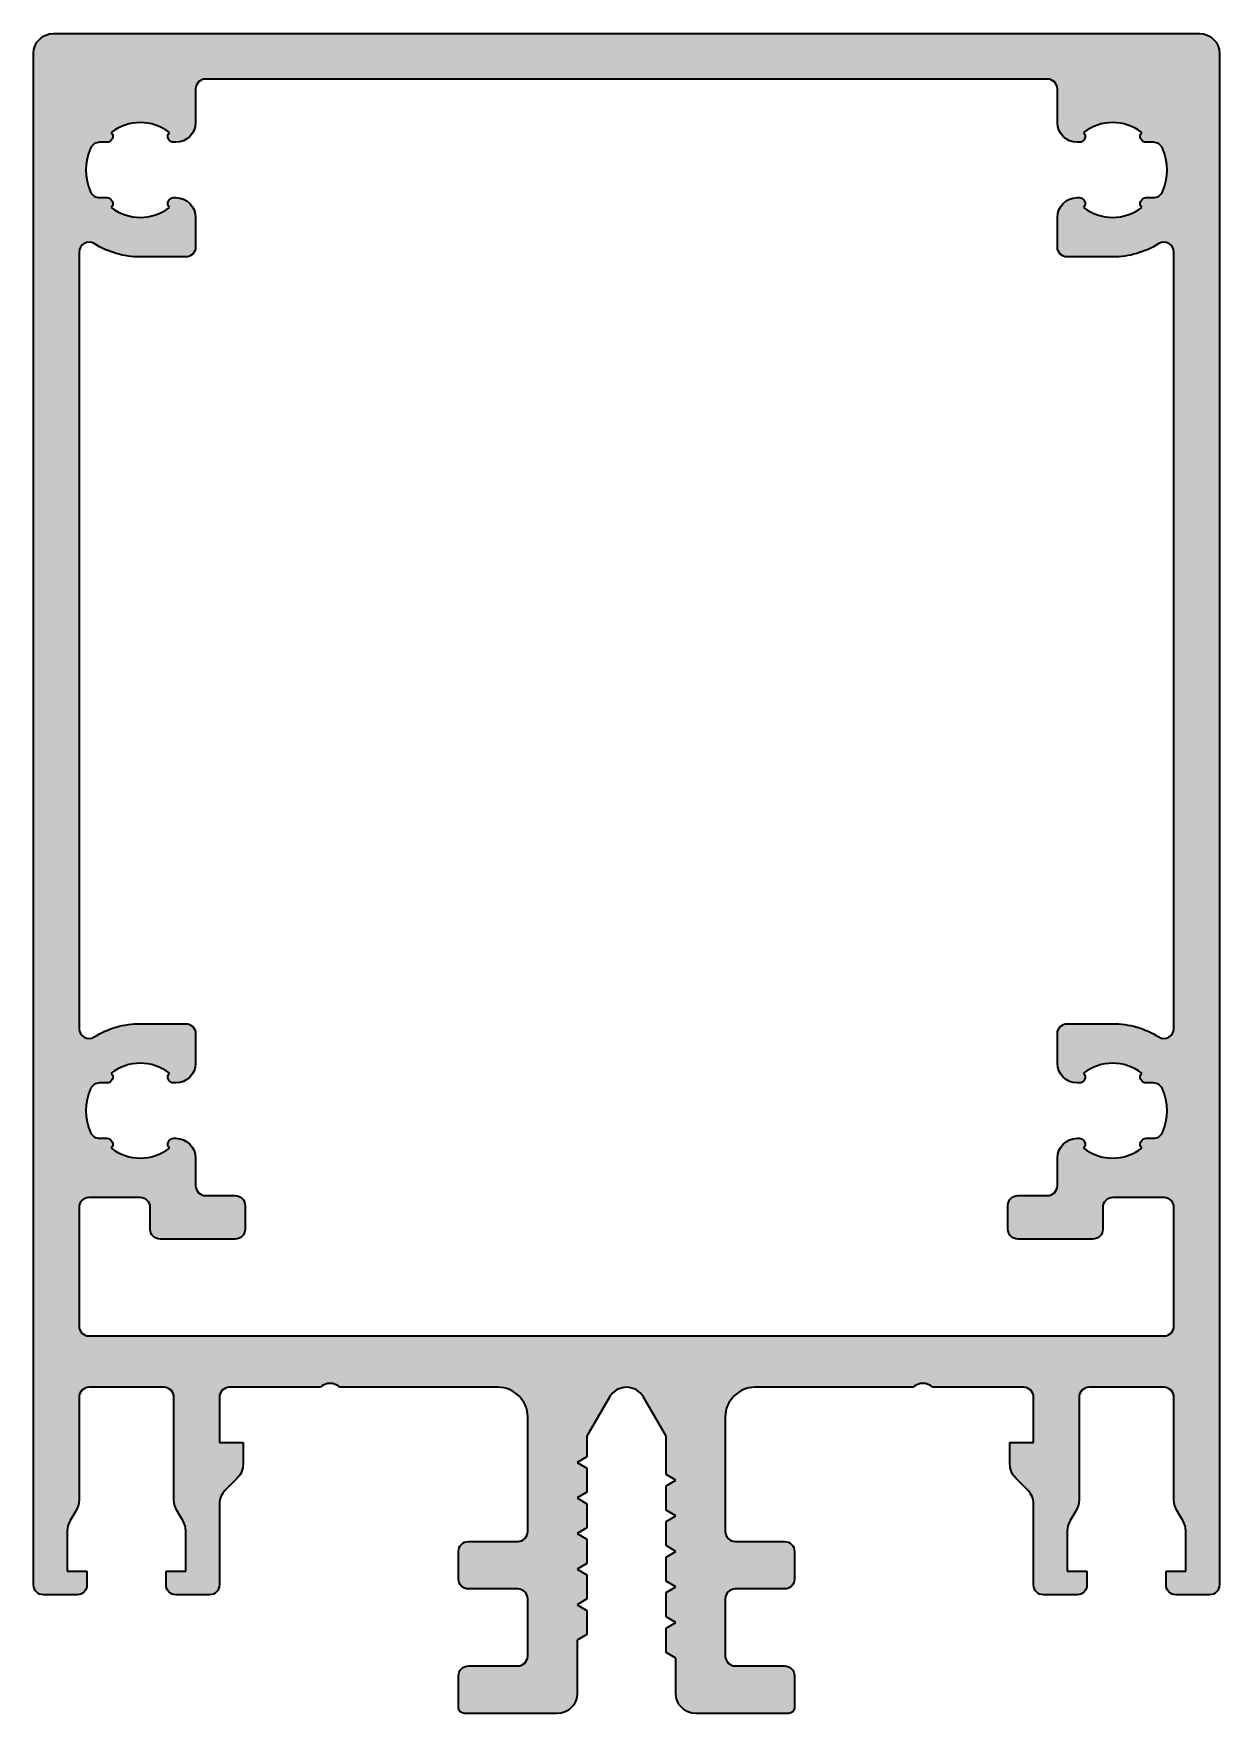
# Model space of a CAD drawing. Header units: millimetres. Extents: x -30 to 30, y 0 to 85.
import ezdxf

# ---------------------------------------------------------------- set-up
doc = ezdxf.new("R2010")
doc.units = ezdxf.units.MM
doc.layers.add('0S-Alu hatch', color=253, linetype='Continuous', lineweight=25, true_color=0xadadad)
doc.layers.add('S03_AL_Kontur', color=7, linetype='Continuous', lineweight=35, true_color=0xffffff)

msp = doc.modelspace()

# ---------------------------------------------------------------- hatches: boundary and pattern name
at = {"layer": '0S-Alu hatch', "extrusion": (0, 0, -1)}
h = msp.add_hatch(color=256, dxfattribs=at)
h.paths.add_polyline_path([(-2.5, 2.8), (-2, 3.089), (-2, 4.311), (-2.5, 4.6), (-2, 4.889), (-2, 6.111), (-2.5, 6.4), (-2, 6.689), (-2, 7.911), (-2.5, 8.2), (-2, 8.489), (-2, 9.711), (-2.5, 10), (-2, 10.289), (-2, 11.511), (-2.5, 11.8), (-2, 12.089), (-2, 14.036), (-0.866, 16), (-0.85, 16.027), (-0.833, 16.054), (-0.815, 16.08), (-0.796, 16.106), (-0.776, 16.131), (-0.755, 16.156), (-0.733, 16.18), (-0.71, 16.204), (-0.687, 16.227), (-0.662, 16.249), (-0.637, 16.271), (-0.611, 16.292), (-0.584, 16.312), (-0.557, 16.331), (-0.529, 16.349), (-0.5, 16.366), (-0.471, 16.382), (-0.441, 16.398), (-0.411, 16.412), (-0.38, 16.425), (-0.349, 16.437), (-0.318, 16.448), (-0.286, 16.458), (-0.254, 16.467), (-0.223, 16.475), (-0.191, 16.482), (-0.159, 16.487), (-0.127, 16.492), (-0.095, 16.496), (-0.063, 16.498), (-0.031, 16.5), (0, 16.5), (0.031, 16.5), (0.063, 16.498), (0.095, 16.496), (0.127, 16.492), (0.159, 16.487), (0.191, 16.482), (0.223, 16.475), (0.254, 16.467), (0.286, 16.458), (0.318, 16.448), (0.349, 16.437), (0.38, 16.425), (0.411, 16.412), (0.441, 16.398), (0.471, 16.382), (0.5, 16.366), (0.529, 16.349), (0.557, 16.331), (0.584, 16.312), (0.611, 16.292), (0.637, 16.271), (0.662, 16.249), (0.687, 16.227), (0.71, 16.204), (0.733, 16.18), (0.755, 16.156), (0.776, 16.131), (0.796, 16.106), (0.815, 16.08), (0.833, 16.054), (0.85, 16.027), (0.866, 16), (2, 14.036), (2, 12.989), (2.5, 12.7), (2, 12.411), (2, 11.189), (2.5, 10.9), (2, 10.611), (2, 9.389), (2.5, 9.1), (2, 8.811), (2, 7.589), (2.5, 7.3), (2, 7.011), (2, 5.789), (2.5, 5.5), (2, 5.211), (2, 3.989), (2.5, 3.7), (2.5, 1), (2.5, 0.978), (2.501, 0.955), (2.502, 0.933), (2.504, 0.91), (2.506, 0.887), (2.509, 0.864), (2.513, 0.841), (2.517, 0.818), (2.521, 0.795), (2.526, 0.771), (2.532, 0.748), (2.539, 0.725), (2.546, 0.702), (2.553, 0.678), (2.561, 0.655), (2.57, 0.632), (2.58, 0.609), (2.59, 0.586), (2.6, 0.563), (2.612, 0.541), (2.624, 0.518), (2.636, 0.496), (2.649, 0.474), (2.663, 0.453), (2.677, 0.432), (2.692, 0.411), (2.708, 0.39), (2.724, 0.37), (2.74, 0.35), (2.757, 0.33), (2.775, 0.311), (2.793, 0.293), (2.811, 0.275), (2.83, 0.257), (2.85, 0.24), (2.87, 0.224), (2.89, 0.208), (2.911, 0.192), (2.932, 0.177), (2.953, 0.163), (2.974, 0.149), (2.996, 0.136), (3.018, 0.124), (3.041, 0.112), (3.063, 0.1), (3.086, 0.09), (3.109, 0.08), (3.132, 0.07), (3.155, 0.061), (3.178, 0.053), (3.202, 0.046), (3.225, 0.039), (3.248, 0.032), (3.271, 0.026), (3.295, 0.021), (3.318, 0.017), (3.341, 0.013), (3.364, 0.009), (3.387, 0.006), (3.41, 0.004), (3.433, 0.002), (3.455, 0.001), (3.478, 0), (3.5, 0), (8.2, 0), (8.207, 0), (8.213, 0), (8.22, 0.001), (8.227, 0.001), (8.234, 0.002), (8.241, 0.003), (8.248, 0.004), (8.255, 0.005), (8.262, 0.006), (8.269, 0.008), (8.276, 0.01), (8.283, 0.012), (8.29, 0.014), (8.297, 0.016), (8.303, 0.018), (8.31, 0.021), (8.317, 0.024), (8.324, 0.027), (8.331, 0.03), (8.338, 0.034), (8.344, 0.037), (8.351, 0.041), (8.358, 0.045), (8.364, 0.049), (8.371, 0.053), (8.377, 0.058), (8.383, 0.062), (8.389, 0.067), (8.395, 0.072), (8.401, 0.077), (8.407, 0.082), (8.412, 0.088), (8.418, 0.093), (8.423, 0.099), (8.428, 0.105), (8.433, 0.111), (8.438, 0.117), (8.442, 0.123), (8.447, 0.129), (8.451, 0.136), (8.455, 0.142), (8.459, 0.149), (8.463, 0.156), (8.466, 0.162), (8.47, 0.169), (8.473, 0.176), (8.476, 0.183), (8.479, 0.19), (8.482, 0.197), (8.484, 0.203), (8.486, 0.21), (8.488, 0.217), (8.49, 0.224), (8.492, 0.231), (8.494, 0.238), (8.495, 0.245), (8.496, 0.252), (8.497, 0.259), (8.498, 0.266), (8.499, 0.273), (8.499, 0.28), (8.5, 0.287), (8.5, 0.293), (8.5, 0.3), (8.5, 1.9), (8.5, 1.911), (8.5, 1.922), (8.499, 1.934), (8.498, 1.945), (8.497, 1.956), (8.495, 1.968), (8.494, 1.979), (8.492, 1.991), (8.489, 2.003), (8.487, 2.014), (8.484, 2.026), (8.481, 2.038), (8.477, 2.049), (8.473, 2.061), (8.469, 2.072), (8.465, 2.084), (8.46, 2.096), (8.455, 2.107), (8.45, 2.118), (8.444, 2.13), (8.438, 2.141), (8.432, 2.152), (8.425, 2.163), (8.418, 2.174), (8.411, 2.184), (8.404, 2.195), (8.396, 2.205), (8.388, 2.215), (8.38, 2.225), (8.371, 2.235), (8.363, 2.244), (8.354, 2.254), (8.344, 2.263), (8.335, 2.271), (8.325, 2.28), (8.315, 2.288), (8.305, 2.296), (8.295, 2.304), (8.284, 2.311), (8.274, 2.318), (8.263, 2.325), (8.252, 2.332), (8.241, 2.338), (8.23, 2.344), (8.218, 2.35), (8.207, 2.355), (8.196, 2.36), (8.184, 2.365), (8.172, 2.369), (8.161, 2.373), (8.149, 2.377), (8.138, 2.381), (8.126, 2.384), (8.114, 2.387), (8.103, 2.389), (8.091, 2.392), (8.079, 2.394), (8.068, 2.395), (8.056, 2.397), (8.045, 2.398), (8.034, 2.399), (8.022, 2.4), (8.011, 2.4), (8, 2.4), (5.5, 2.4), (5.489, 2.4), (5.478, 2.4), (5.466, 2.401), (5.455, 2.402), (5.444, 2.403), (5.432, 2.405), (5.421, 2.406), (5.409, 2.408), (5.397, 2.411), (5.386, 2.413), (5.374, 2.416), (5.362, 2.419), (5.351, 2.423), (5.339, 2.427), (5.328, 2.431), (5.316, 2.435), (5.304, 2.44), (5.293, 2.445), (5.282, 2.45), (5.27, 2.456), (5.259, 2.462), (5.248, 2.468), (5.237, 2.475), (5.226, 2.482), (5.216, 2.489), (5.205, 2.496), (5.195, 2.504), (5.185, 2.512), (5.175, 2.52), (5.165, 2.529), (5.156, 2.537), (5.146, 2.546), (5.137, 2.556), (5.129, 2.565), (5.12, 2.575), (5.112, 2.585), (5.104, 2.595), (5.096, 2.605), (5.089, 2.616), (5.081, 2.626), (5.075, 2.637), (5.068, 2.648), (5.062, 2.659), (5.056, 2.67), (5.05, 2.682), (5.045, 2.693), (5.04, 2.704), (5.035, 2.716), (5.031, 2.728), (5.027, 2.739), (5.023, 2.751), (5.019, 2.762), (5.016, 2.774), (5.013, 2.786), (5.011, 2.797), (5.008, 2.809), (5.006, 2.821), (5.005, 2.832), (5.003, 2.844), (5.002, 2.855), (5.001, 2.866), (5, 2.878), (5, 2.889), (5, 2.9), (5, 5.8), (5, 5.811), (5, 5.822), (5.001, 5.834), (5.002, 5.845), (5.003, 5.856), (5.005, 5.868), (5.006, 5.879), (5.008, 5.891), (5.011, 5.903), (5.013, 5.914), (5.016, 5.926), (5.019, 5.938), (5.023, 5.949), (5.027, 5.961), (5.031, 5.972), (5.035, 5.984), (5.04, 5.996), (5.045, 6.007), (5.05, 6.018), (5.056, 6.03), (5.062, 6.041), (5.068, 6.052), (5.075, 6.063), (5.081, 6.074), (5.089, 6.084), (5.096, 6.095), (5.104, 6.105), (5.112, 6.115), (5.12, 6.125), (5.129, 6.135), (5.137, 6.144), (5.146, 6.154), (5.156, 6.163), (5.165, 6.171), (5.175, 6.18), (5.185, 6.188), (5.195, 6.196), (5.205, 6.204), (5.216, 6.211), (5.226, 6.218), (5.237, 6.225), (5.248, 6.232), (5.259, 6.238), (5.27, 6.244), (5.282, 6.25), (5.293, 6.255), (5.304, 6.26), (5.316, 6.265), (5.328, 6.269), (5.339, 6.273), (5.351, 6.277), (5.362, 6.281), (5.374, 6.284), (5.386, 6.287), (5.397, 6.289), (5.409, 6.292), (5.421, 6.294), (5.432, 6.295), (5.444, 6.297), (5.455, 6.298), (5.466, 6.299), (5.478, 6.3), (5.489, 6.3), (5.5, 6.3), (8, 6.3), (8.011, 6.3), (8.022, 6.3), (8.034, 6.301), (8.045, 6.302), (8.056, 6.303), (8.068, 6.305), (8.079, 6.306), (8.091, 6.308), (8.103, 6.311), (8.114, 6.313), (8.126, 6.316), (8.138, 6.319), (8.149, 6.323), (8.161, 6.327), (8.172, 6.331), (8.184, 6.335), (8.196, 6.34), (8.207, 6.345), (8.218, 6.35), (8.23, 6.356), (8.241, 6.362), (8.252, 6.368), (8.263, 6.375), (8.274, 6.382), (8.284, 6.389), (8.295, 6.396), (8.305, 6.404), (8.315, 6.412), (8.325, 6.42), (8.335, 6.429), (8.344, 6.437), (8.354, 6.446), (8.363, 6.456), (8.371, 6.465), (8.38, 6.475), (8.388, 6.485), (8.396, 6.495), (8.404, 6.505), (8.411, 6.516), (8.418, 6.526), (8.425, 6.537), (8.432, 6.548), (8.438, 6.559), (8.444, 6.57), (8.45, 6.582), (8.455, 6.593), (8.46, 6.604), (8.465, 6.616), (8.469, 6.628), (8.473, 6.639), (8.477, 6.651), (8.481, 6.662), (8.484, 6.674), (8.487, 6.686), (8.489, 6.697), (8.492, 6.709), (8.494, 6.721), (8.495, 6.732), (8.497, 6.744), (8.498, 6.755), (8.499, 6.766), (8.5, 6.778), (8.5, 6.789), (8.5, 6.8), (8.5, 8.2), (8.5, 8.211), (8.5, 8.222), (8.499, 8.234), (8.498, 8.245), (8.497, 8.256), (8.495, 8.268), (8.494, 8.279), (8.492, 8.291), (8.489, 8.303), (8.487, 8.314), (8.484, 8.326), (8.481, 8.338), (8.477, 8.349), (8.473, 8.361), (8.469, 8.372), (8.465, 8.384), (8.46, 8.396), (8.455, 8.407), (8.45, 8.418), (8.444, 8.43), (8.438, 8.441), (8.432, 8.452), (8.425, 8.463), (8.418, 8.474), (8.411, 8.484), (8.404, 8.495), (8.396, 8.505), (8.388, 8.515), (8.38, 8.525), (8.371, 8.535), (8.363, 8.544), (8.354, 8.554), (8.344, 8.563), (8.335, 8.571), (8.325, 8.58), (8.315, 8.588), (8.305, 8.596), (8.295, 8.604), (8.284, 8.611), (8.274, 8.618), (8.263, 8.625), (8.252, 8.632), (8.241, 8.638), (8.23, 8.644), (8.218, 8.65), (8.207, 8.655), (8.196, 8.66), (8.184, 8.665), (8.172, 8.669), (8.161, 8.673), (8.149, 8.677), (8.138, 8.681), (8.126, 8.684), (8.114, 8.687), (8.103, 8.689), (8.091, 8.692), (8.079, 8.694), (8.068, 8.695), (8.056, 8.697), (8.045, 8.698), (8.034, 8.699), (8.022, 8.7), (8.011, 8.7), (8, 8.7), (5.5, 8.7), (5.489, 8.7), (5.478, 8.7), (5.466, 8.701), (5.455, 8.702), (5.444, 8.703), (5.432, 8.705), (5.421, 8.706), (5.409, 8.708), (5.397, 8.711), (5.386, 8.713), (5.374, 8.716), (5.362, 8.719), (5.351, 8.723), (5.339, 8.727), (5.328, 8.731), (5.316, 8.735), (5.304, 8.74), (5.293, 8.745), (5.282, 8.75), (5.27, 8.756), (5.259, 8.762), (5.248, 8.768), (5.237, 8.775), (5.226, 8.782), (5.216, 8.789), (5.205, 8.796), (5.195, 8.804), (5.185, 8.812), (5.175, 8.82), (5.165, 8.829), (5.156, 8.837), (5.146, 8.846), (5.137, 8.856), (5.129, 8.865), (5.12, 8.875), (5.112, 8.885), (5.104, 8.895), (5.096, 8.905), (5.089, 8.916), (5.081, 8.926), (5.075, 8.937), (5.068, 8.948), (5.062, 8.959), (5.056, 8.97), (5.05, 8.982), (5.045, 8.993), (5.04, 9.004), (5.035, 9.016), (5.031, 9.028), (5.027, 9.039), (5.023, 9.051), (5.019, 9.062), (5.016, 9.074), (5.013, 9.086), (5.011, 9.097), (5.008, 9.109), (5.006, 9.121), (5.005, 9.132), (5.003, 9.144), (5.002, 9.155), (5.001, 9.166), (5, 9.178), (5, 9.189), (5, 9.2), (5, 15), (5, 15.033), (5.001, 15.067), (5.003, 15.101), (5.006, 15.135), (5.01, 15.169), (5.014, 15.204), (5.019, 15.238), (5.025, 15.273), (5.032, 15.308), (5.04, 15.343), (5.048, 15.378), (5.058, 15.413), (5.068, 15.448), (5.08, 15.483), (5.092, 15.517), (5.105, 15.552), (5.119, 15.587), (5.135, 15.621), (5.151, 15.655), (5.168, 15.689), (5.185, 15.722), (5.204, 15.756), (5.224, 15.788), (5.245, 15.821), (5.266, 15.853), (5.288, 15.884), (5.311, 15.915), (5.335, 15.945), (5.36, 15.975), (5.386, 16.004), (5.412, 16.033), (5.439, 16.061), (5.467, 16.088), (5.496, 16.114), (5.525, 16.14), (5.555, 16.165), (5.585, 16.189), (5.616, 16.212), (5.647, 16.234), (5.679, 16.255), (5.712, 16.276), (5.744, 16.296), (5.778, 16.315), (5.811, 16.332), (5.845, 16.349), (5.879, 16.365), (5.913, 16.381), (5.948, 16.395), (5.983, 16.408), (6.017, 16.42), (6.052, 16.432), (6.087, 16.442), (6.122, 16.452), (6.157, 16.46), (6.192, 16.468), (6.227, 16.475), (6.262, 16.481), (6.296, 16.486), (6.331, 16.49), (6.365, 16.494), (6.399, 16.497), (6.433, 16.499), (6.467, 16.5), (6.5, 16.5), (14.5, 16.5), (14.511, 16.511), (14.523, 16.521), (14.535, 16.532), (14.548, 16.542), (14.561, 16.552), (14.574, 16.561), (14.587, 16.571), (14.601, 16.58), (14.615, 16.589), (14.629, 16.598), (14.644, 16.607), (14.659, 16.615), (14.674, 16.623), (14.689, 16.63), (14.705, 16.637), (14.721, 16.644), (14.737, 16.651), (14.754, 16.657), (14.77, 16.663), (14.787, 16.668), (14.804, 16.673), (14.822, 16.678), (14.839, 16.682), (14.856, 16.686), (14.874, 16.689), (14.892, 16.692), (14.91, 16.694), (14.928, 16.696), (14.946, 16.698), (14.964, 16.699), (14.982, 16.7), (15, 16.7), (15.018, 16.7), (15.036, 16.699), (15.054, 16.698), (15.072, 16.696), (15.09, 16.694), (15.108, 16.692), (15.126, 16.689), (15.144, 16.686), (15.161, 16.682), (15.178, 16.678), (15.196, 16.673), (15.213, 16.668), (15.23, 16.663), (15.246, 16.657), (15.263, 16.651), (15.279, 16.644), (15.295, 16.637), (15.311, 16.63), (15.326, 16.623), (15.341, 16.615), (15.356, 16.607), (15.371, 16.598), (15.385, 16.589), (15.399, 16.58), (15.413, 16.571), (15.426, 16.561), (15.439, 16.552), (15.452, 16.542), (15.465, 16.532), (15.477, 16.521), (15.489, 16.511), (15.5, 16.5), (20.1, 16.5), (20.111, 16.5), (20.122, 16.5), (20.134, 16.499), (20.145, 16.498), (20.156, 16.497), (20.168, 16.495), (20.179, 16.494), (20.191, 16.492), (20.203, 16.489), (20.214, 16.487), (20.226, 16.484), (20.238, 16.481), (20.249, 16.477), (20.261, 16.473), (20.272, 16.469), (20.284, 16.465), (20.296, 16.46), (20.307, 16.455), (20.318, 16.45), (20.33, 16.444), (20.341, 16.438), (20.352, 16.432), (20.363, 16.425), (20.374, 16.418), (20.384, 16.411), (20.395, 16.404), (20.405, 16.396), (20.415, 16.388), (20.425, 16.38), (20.435, 16.371), (20.444, 16.363), (20.454, 16.354), (20.463, 16.344), (20.471, 16.335), (20.48, 16.325), (20.488, 16.315), (20.496, 16.305), (20.504, 16.295), (20.511, 16.284), (20.518, 16.274), (20.525, 16.263), (20.532, 16.252), (20.538, 16.241), (20.544, 16.23), (20.55, 16.218), (20.555, 16.207), (20.56, 16.196), (20.565, 16.184), (20.569, 16.172), (20.573, 16.161), (20.577, 16.149), (20.581, 16.138), (20.584, 16.126), (20.587, 16.114), (20.589, 16.103), (20.592, 16.091), (20.594, 16.079), (20.595, 16.068), (20.597, 16.056), (20.598, 16.045), (20.599, 16.034), (20.6, 16.022), (20.6, 16.011), (20.6, 16), (20.6, 13.7), (19.4, 13.7), (19.4, 12.614), (19.4, 12.59), (19.401, 12.566), (19.403, 12.542), (19.405, 12.518), (19.407, 12.494), (19.411, 12.469), (19.414, 12.445), (19.419, 12.421), (19.424, 12.397), (19.43, 12.373), (19.436, 12.349), (19.443, 12.325), (19.45, 12.301), (19.458, 12.278), (19.467, 12.255), (19.476, 12.232), (19.486, 12.209), (19.496, 12.186), (19.507, 12.164), (19.519, 12.142), (19.531, 12.12), (19.543, 12.099), (19.556, 12.078), (19.57, 12.057), (19.584, 12.037), (19.598, 12.017), (19.613, 11.998), (19.628, 11.979), (19.644, 11.96), (19.66, 11.942), (19.676, 11.924), (19.693, 11.907), (20.307, 11.293), (20.324, 11.276), (20.34, 11.258), (20.356, 11.24), (20.372, 11.221), (20.387, 11.202), (20.402, 11.183), (20.416, 11.163), (20.43, 11.143), (20.444, 11.122), (20.457, 11.101), (20.469, 11.08), (20.481, 11.058), (20.493, 11.036), (20.504, 11.014), (20.514, 10.991), (20.524, 10.968), (20.533, 10.945), (20.542, 10.922), (20.55, 10.899), (20.557, 10.875), (20.564, 10.851), (20.57, 10.827), (20.576, 10.803), (20.581, 10.779), (20.586, 10.755), (20.589, 10.731), (20.593, 10.706), (20.595, 10.682), (20.597, 10.658), (20.599, 10.634), (20.6, 10.61), (20.6, 10.586), (20.6, 6.5), (20.6, 6.489), (20.6, 6.478), (20.601, 6.466), (20.602, 6.455), (20.603, 6.444), (20.605, 6.432), (20.606, 6.421), (20.608, 6.409), (20.611, 6.397), (20.613, 6.386), (20.616, 6.374), (20.619, 6.362), (20.623, 6.351), (20.627, 6.339), (20.631, 6.328), (20.635, 6.316), (20.64, 6.304), (20.645, 6.293), (20.65, 6.282), (20.656, 6.27), (20.662, 6.259), (20.668, 6.248), (20.675, 6.237), (20.681, 6.226), (20.689, 6.216), (20.696, 6.205), (20.704, 6.195), (20.712, 6.185), (20.72, 6.175), (20.729, 6.165), (20.737, 6.156), (20.746, 6.146), (20.756, 6.137), (20.765, 6.129), (20.775, 6.12), (20.785, 6.112), (20.795, 6.104), (20.805, 6.096), (20.816, 6.089), (20.826, 6.082), (20.837, 6.075), (20.848, 6.068), (20.859, 6.062), (20.87, 6.056), (20.882, 6.05), (20.893, 6.045), (20.904, 6.04), (20.916, 6.035), (20.928, 6.031), (20.939, 6.027), (20.951, 6.023), (20.962, 6.019), (20.974, 6.016), (20.986, 6.013), (20.997, 6.011), (21.009, 6.008), (21.021, 6.006), (21.032, 6.005), (21.044, 6.003), (21.055, 6.002), (21.066, 6.001), (21.078, 6), (21.089, 6), (21.1, 6), (22.8, 6), (22.811, 6), (22.822, 6), (22.834, 6.001), (22.845, 6.002), (22.856, 6.003), (22.868, 6.005), (22.879, 6.006), (22.891, 6.008), (22.903, 6.011), (22.914, 6.013), (22.926, 6.016), (22.938, 6.019), (22.949, 6.023), (22.961, 6.027), (22.972, 6.031), (22.984, 6.035), (22.996, 6.04), (23.007, 6.045), (23.018, 6.05), (23.03, 6.056), (23.041, 6.062), (23.052, 6.068), (23.063, 6.075), (23.074, 6.082), (23.084, 6.089), (23.095, 6.096), (23.105, 6.104), (23.115, 6.112), (23.125, 6.12), (23.135, 6.129), (23.144, 6.137), (23.154, 6.146), (23.163, 6.156), (23.171, 6.165), (23.18, 6.175), (23.188, 6.185), (23.196, 6.195), (23.204, 6.205), (23.211, 6.216), (23.218, 6.226), (23.225, 6.237), (23.232, 6.248), (23.238, 6.259), (23.244, 6.27), (23.25, 6.282), (23.255, 6.293), (23.26, 6.304), (23.265, 6.316), (23.269, 6.328), (23.273, 6.339), (23.277, 6.351), (23.281, 6.362), (23.284, 6.374), (23.287, 6.386), (23.289, 6.397), (23.292, 6.409), (23.294, 6.421), (23.295, 6.432), (23.297, 6.444), (23.298, 6.455), (23.299, 6.466), (23.3, 6.478), (23.3, 6.489), (23.3, 6.5), (23.3, 7.2), (22.3, 7.2), (22.3, 9.232), (22.301, 9.264), (22.302, 9.297), (22.305, 9.329), (22.308, 9.362), (22.313, 9.394), (22.319, 9.427), (22.326, 9.459), (22.334, 9.491), (22.343, 9.523), (22.353, 9.554), (22.364, 9.585), (22.376, 9.615), (22.389, 9.645), (22.403, 9.675), (22.418, 9.704), (22.434, 9.732), (22.766, 10.307), (22.782, 10.336), (22.797, 10.364), (22.811, 10.394), (22.824, 10.424), (22.836, 10.454), (22.847, 10.485), (22.857, 10.517), (22.866, 10.548), (22.874, 10.58), (22.881, 10.612), (22.887, 10.645), (22.892, 10.677), (22.895, 10.71), (22.898, 10.742), (22.899, 10.775), (22.9, 10.807), (22.9, 16), (22.9, 16.011), (22.9, 16.022), (22.901, 16.034), (22.902, 16.045), (22.903, 16.056), (22.905, 16.068), (22.906, 16.079), (22.908, 16.091), (22.911, 16.103), (22.913, 16.114), (22.916, 16.126), (22.919, 16.138), (22.923, 16.149), (22.927, 16.161), (22.931, 16.172), (22.935, 16.184), (22.94, 16.196), (22.945, 16.207), (22.95, 16.218), (22.956, 16.23), (22.962, 16.241), (22.968, 16.252), (22.975, 16.263), (22.981, 16.274), (22.989, 16.284), (22.996, 16.295), (23.004, 16.305), (23.012, 16.315), (23.02, 16.325), (23.029, 16.335), (23.037, 16.344), (23.046, 16.354), (23.056, 16.363), (23.065, 16.371), (23.075, 16.38), (23.085, 16.388), (23.095, 16.396), (23.105, 16.404), (23.116, 16.411), (23.126, 16.418), (23.137, 16.425), (23.148, 16.432), (23.159, 16.438), (23.17, 16.444), (23.182, 16.45), (23.193, 16.455), (23.204, 16.46), (23.216, 16.465), (23.228, 16.469), (23.239, 16.473), (23.251, 16.477), (23.262, 16.481), (23.274, 16.484), (23.286, 16.487), (23.297, 16.489), (23.309, 16.492), (23.321, 16.494), (23.332, 16.495), (23.344, 16.497), (23.355, 16.498), (23.366, 16.499), (23.378, 16.5), (23.389, 16.5), (23.4, 16.5), (27.2, 16.5), (27.211, 16.5), (27.222, 16.5), (27.234, 16.499), (27.245, 16.498), (27.256, 16.497), (27.268, 16.495), (27.279, 16.494), (27.291, 16.492), (27.303, 16.489), (27.314, 16.487), (27.326, 16.484), (27.338, 16.481), (27.349, 16.477), (27.361, 16.473), (27.372, 16.469), (27.384, 16.465), (27.396, 16.46), (27.407, 16.455), (27.418, 16.45), (27.43, 16.444), (27.441, 16.438), (27.452, 16.432), (27.463, 16.425), (27.474, 16.418), (27.484, 16.411), (27.495, 16.404), (27.505, 16.396), (27.515, 16.388), (27.525, 16.38), (27.535, 16.371), (27.544, 16.363), (27.554, 16.354), (27.563, 16.344), (27.571, 16.335), (27.58, 16.325), (27.588, 16.315), (27.596, 16.305), (27.604, 16.295), (27.611, 16.284), (27.618, 16.274), (27.625, 16.263), (27.632, 16.252), (27.638, 16.241), (27.644, 16.23), (27.65, 16.218), (27.655, 16.207), (27.66, 16.196), (27.665, 16.184), (27.669, 16.172), (27.673, 16.161), (27.677, 16.149), (27.681, 16.138), (27.684, 16.126), (27.687, 16.114), (27.689, 16.103), (27.692, 16.091), (27.694, 16.079), (27.695, 16.068), (27.697, 16.056), (27.698, 16.045), (27.699, 16.034), (27.7, 16.022), (27.7, 16.011), (27.7, 16), (27.7, 10.807), (27.701, 10.775), (27.702, 10.742), (27.705, 10.71), (27.708, 10.677), (27.713, 10.645), (27.719, 10.612), (27.726, 10.58), (27.734, 10.548), (27.743, 10.517), (27.753, 10.485), (27.764, 10.454), (27.776, 10.424), (27.789, 10.394), (27.803, 10.364), (27.818, 10.336), (27.834, 10.307), (28.166, 9.732), (28.182, 9.704), (28.197, 9.675), (28.211, 9.645), (28.224, 9.615), (28.236, 9.585), (28.247, 9.554), (28.257, 9.523), (28.266, 9.491), (28.274, 9.459), (28.281, 9.427), (28.287, 9.394), (28.292, 9.362), (28.295, 9.329), (28.298, 9.297), (28.299, 9.264), (28.3, 9.232), (28.3, 7.2), (27.3, 7.2), (27.3, 6.5), (27.3, 6.489), (27.3, 6.478), (27.301, 6.466), (27.302, 6.455), (27.303, 6.444), (27.305, 6.432), (27.306, 6.421), (27.308, 6.409), (27.311, 6.397), (27.313, 6.386), (27.316, 6.374), (27.319, 6.362), (27.323, 6.351), (27.327, 6.339), (27.331, 6.328), (27.335, 6.316), (27.34, 6.304), (27.345, 6.293), (27.35, 6.282), (27.356, 6.27), (27.362, 6.259), (27.368, 6.248), (27.375, 6.237), (27.381, 6.226), (27.389, 6.216), (27.396, 6.205), (27.404, 6.195), (27.412, 6.185), (27.42, 6.175), (27.429, 6.165), (27.437, 6.156), (27.446, 6.146), (27.456, 6.137), (27.465, 6.129), (27.475, 6.12), (27.485, 6.112), (27.495, 6.104), (27.505, 6.096), (27.516, 6.089), (27.526, 6.082), (27.537, 6.075), (27.548, 6.068), (27.559, 6.062), (27.57, 6.056), (27.582, 6.05), (27.593, 6.045), (27.604, 6.04), (27.616, 6.035), (27.628, 6.031), (27.639, 6.027), (27.651, 6.023), (27.662, 6.019), (27.674, 6.016), (27.686, 6.013), (27.697, 6.011), (27.709, 6.008), (27.721, 6.006), (27.732, 6.005), (27.744, 6.003), (27.755, 6.002), (27.766, 6.001), (27.778, 6), (27.789, 6), (27.8, 6), (29.5, 6), (29.511, 6), (29.522, 6), (29.534, 6.001), (29.545, 6.002), (29.556, 6.003), (29.568, 6.005), (29.579, 6.006), (29.591, 6.008), (29.603, 6.011), (29.614, 6.013), (29.626, 6.016), (29.638, 6.019), (29.649, 6.023), (29.661, 6.027), (29.672, 6.031), (29.684, 6.035), (29.696, 6.04), (29.707, 6.045), (29.718, 6.05), (29.73, 6.056), (29.741, 6.062), (29.752, 6.068), (29.763, 6.075), (29.774, 6.082), (29.784, 6.089), (29.795, 6.096), (29.805, 6.104), (29.815, 6.112), (29.825, 6.12), (29.835, 6.129), (29.844, 6.137), (29.854, 6.146), (29.863, 6.156), (29.871, 6.165), (29.88, 6.175), (29.888, 6.185), (29.896, 6.195), (29.904, 6.205), (29.911, 6.216), (29.918, 6.226), (29.925, 6.237), (29.932, 6.248), (29.938, 6.259), (29.944, 6.27), (29.95, 6.282), (29.955, 6.293), (29.96, 6.304), (29.965, 6.316), (29.969, 6.328), (29.973, 6.339), (29.977, 6.351), (29.981, 6.362), (29.984, 6.374), (29.987, 6.386), (29.989, 6.397), (29.992, 6.409), (29.994, 6.421), (29.995, 6.432), (29.997, 6.444), (29.998, 6.455), (29.999, 6.466), (30, 6.478), (30, 6.489), (30, 6.5), (30, 84), (30, 84.022), (29.999, 84.045), (29.998, 84.067), (29.996, 84.09), (29.994, 84.113), (29.991, 84.136), (29.987, 84.159), (29.983, 84.182), (29.979, 84.205), (29.974, 84.229), (29.968, 84.252), (29.961, 84.275), (29.954, 84.298), (29.947, 84.322), (29.939, 84.345), (29.93, 84.368), (29.92, 84.391), (29.91, 84.414), (29.9, 84.437), (29.888, 84.459), (29.876, 84.482), (29.864, 84.504), (29.851, 84.526), (29.837, 84.547), (29.823, 84.568), (29.808, 84.589), (29.792, 84.61), (29.776, 84.63), (29.76, 84.65), (29.743, 84.67), (29.725, 84.689), (29.707, 84.707), (29.689, 84.725), (29.67, 84.743), (29.65, 84.76), (29.63, 84.776), (29.61, 84.792), (29.589, 84.808), (29.568, 84.823), (29.547, 84.837), (29.526, 84.851), (29.504, 84.864), (29.482, 84.876), (29.459, 84.888), (29.437, 84.9), (29.414, 84.91), (29.391, 84.92), (29.368, 84.93), (29.345, 84.939), (29.322, 84.947), (29.298, 84.954), (29.275, 84.961), (29.252, 84.968), (29.229, 84.974), (29.205, 84.979), (29.182, 84.983), (29.159, 84.987), (29.136, 84.991), (29.113, 84.994), (29.09, 84.996), (29.067, 84.998), (29.045, 84.999), (29.022, 85), (29, 85), (-29, 85), (-29.022, 85), (-29.045, 84.999), (-29.067, 84.998), (-29.09, 84.996), (-29.113, 84.994), (-29.136, 84.991), (-29.159, 84.987), (-29.182, 84.983), (-29.205, 84.979), (-29.229, 84.974), (-29.252, 84.968), (-29.275, 84.961), (-29.298, 84.954), (-29.322, 84.947), (-29.345, 84.939), (-29.368, 84.93), (-29.391, 84.92), (-29.414, 84.91), (-29.437, 84.9), (-29.459, 84.888), (-29.482, 84.876), (-29.504, 84.864), (-29.526, 84.851), (-29.547, 84.837), (-29.568, 84.823), (-29.589, 84.808), (-29.61, 84.792), (-29.63, 84.776), (-29.65, 84.76), (-29.67, 84.743), (-29.689, 84.725), (-29.707, 84.707), (-29.725, 84.689), (-29.743, 84.67), (-29.76, 84.65), (-29.776, 84.63), (-29.792, 84.61), (-29.808, 84.589), (-29.823, 84.568), (-29.837, 84.547), (-29.851, 84.526), (-29.864, 84.504), (-29.876, 84.482), (-29.888, 84.459), (-29.9, 84.437), (-29.91, 84.414), (-29.92, 84.391), (-29.93, 84.368), (-29.939, 84.345), (-29.947, 84.322), (-29.954, 84.298), (-29.961, 84.275), (-29.968, 84.252), (-29.974, 84.229), (-29.979, 84.205), (-29.983, 84.182), (-29.987, 84.159), (-29.991, 84.136), (-29.994, 84.113), (-29.996, 84.09), (-29.998, 84.067), (-29.999, 84.045), (-30, 84.022), (-30, 84), (-30, 6.5), (-30, 6.489), (-30, 6.478), (-29.999, 6.466), (-29.998, 6.455), (-29.997, 6.444), (-29.995, 6.432), (-29.994, 6.421), (-29.992, 6.409), (-29.989, 6.397), (-29.987, 6.386), (-29.984, 6.374), (-29.981, 6.362), (-29.977, 6.351), (-29.973, 6.339), (-29.969, 6.328), (-29.965, 6.316), (-29.96, 6.304), (-29.955, 6.293), (-29.95, 6.282), (-29.944, 6.27), (-29.938, 6.259), (-29.932, 6.248), (-29.925, 6.237), (-29.919, 6.226), (-29.911, 6.216), (-29.904, 6.205), (-29.896, 6.195), (-29.888, 6.185), (-29.88, 6.175), (-29.871, 6.165), (-29.863, 6.156), (-29.854, 6.146), (-29.844, 6.137), (-29.835, 6.129), (-29.825, 6.12), (-29.815, 6.112), (-29.805, 6.104), (-29.795, 6.096), (-29.784, 6.089), (-29.774, 6.082), (-29.763, 6.075), (-29.752, 6.068), (-29.741, 6.062), (-29.73, 6.056), (-29.718, 6.05), (-29.707, 6.045), (-29.696, 6.04), (-29.684, 6.035), (-29.672, 6.031), (-29.661, 6.027), (-29.649, 6.023), (-29.638, 6.019), (-29.626, 6.016), (-29.614, 6.013), (-29.603, 6.011), (-29.591, 6.008), (-29.579, 6.006), (-29.568, 6.005), (-29.556, 6.003), (-29.545, 6.002), (-29.534, 6.001), (-29.522, 6), (-29.511, 6), (-29.5, 6), (-27.8, 6), (-27.789, 6), (-27.778, 6), (-27.766, 6.001), (-27.755, 6.002), (-27.744, 6.003), (-27.732, 6.005), (-27.721, 6.006), (-27.709, 6.008), (-27.697, 6.011), (-27.686, 6.013), (-27.674, 6.016), (-27.662, 6.019), (-27.651, 6.023), (-27.639, 6.027), (-27.628, 6.031), (-27.616, 6.035), (-27.604, 6.04), (-27.593, 6.045), (-27.582, 6.05), (-27.57, 6.056), (-27.559, 6.062), (-27.548, 6.068), (-27.537, 6.075), (-27.526, 6.082), (-27.516, 6.089), (-27.505, 6.096), (-27.495, 6.104), (-27.485, 6.112), (-27.475, 6.12), (-27.465, 6.129), (-27.456, 6.137), (-27.446, 6.146), (-27.437, 6.156), (-27.429, 6.165), (-27.42, 6.175), (-27.412, 6.185), (-27.404, 6.195), (-27.396, 6.205), (-27.389, 6.216), (-27.382, 6.226), (-27.375, 6.237), (-27.368, 6.248), (-27.362, 6.259), (-27.356, 6.27), (-27.35, 6.282), (-27.345, 6.293), (-27.34, 6.304), (-27.335, 6.316), (-27.331, 6.328), (-27.327, 6.339), (-27.323, 6.351), (-27.319, 6.362), (-27.316, 6.374), (-27.313, 6.386), (-27.311, 6.397), (-27.308, 6.409), (-27.306, 6.421), (-27.305, 6.432), (-27.303, 6.444), (-27.302, 6.455), (-27.301, 6.466), (-27.3, 6.478), (-27.3, 6.489), (-27.3, 6.5), (-27.3, 7.2), (-28.3, 7.2), (-28.3, 9.232), (-28.299, 9.264), (-28.298, 9.297), (-28.295, 9.329), (-28.292, 9.362), (-28.287, 9.394), (-28.281, 9.427), (-28.274, 9.459), (-28.266, 9.491), (-28.257, 9.523), (-28.247, 9.554), (-28.236, 9.585), (-28.224, 9.615), (-28.211, 9.645), (-28.197, 9.675), (-28.182, 9.704), (-28.166, 9.732), (-27.834, 10.307), (-27.818, 10.336), (-27.803, 10.364), (-27.789, 10.394), (-27.776, 10.424), (-27.764, 10.454), (-27.753, 10.485), (-27.743, 10.517), (-27.734, 10.548), (-27.726, 10.58), (-27.719, 10.612), (-27.713, 10.645), (-27.708, 10.677), (-27.705, 10.71), (-27.702, 10.742), (-27.701, 10.775), (-27.7, 10.807), (-27.7, 16), (-27.7, 16.011), (-27.7, 16.022), (-27.699, 16.034), (-27.698, 16.045), (-27.697, 16.056), (-27.695, 16.068), (-27.694, 16.079), (-27.692, 16.091), (-27.689, 16.103), (-27.687, 16.114), (-27.684, 16.126), (-27.681, 16.138), (-27.677, 16.149), (-27.673, 16.161), (-27.669, 16.172), (-27.665, 16.184), (-27.66, 16.196), (-27.655, 16.207), (-27.65, 16.218), (-27.644, 16.23), (-27.638, 16.241), (-27.632, 16.252), (-27.625, 16.263), (-27.619, 16.274), (-27.611, 16.284), (-27.604, 16.295), (-27.596, 16.305), (-27.588, 16.315), (-27.58, 16.325), (-27.571, 16.335), (-27.563, 16.344), (-27.554, 16.354), (-27.544, 16.363), (-27.535, 16.371), (-27.525, 16.38), (-27.515, 16.388), (-27.505, 16.396), (-27.495, 16.404), (-27.484, 16.411), (-27.474, 16.418), (-27.463, 16.425), (-27.452, 16.432), (-27.441, 16.438), (-27.43, 16.444), (-27.418, 16.45), (-27.407, 16.455), (-27.396, 16.46), (-27.384, 16.465), (-27.372, 16.469), (-27.361, 16.473), (-27.349, 16.477), (-27.338, 16.481), (-27.326, 16.484), (-27.314, 16.487), (-27.303, 16.489), (-27.291, 16.492), (-27.279, 16.494), (-27.268, 16.495), (-27.256, 16.497), (-27.245, 16.498), (-27.234, 16.499), (-27.222, 16.5), (-27.211, 16.5), (-27.2, 16.5), (-23.4, 16.5), (-23.389, 16.5), (-23.378, 16.5), (-23.366, 16.499), (-23.355, 16.498), (-23.344, 16.497), (-23.332, 16.495), (-23.321, 16.494), (-23.309, 16.492), (-23.297, 16.489), (-23.286, 16.487), (-23.274, 16.484), (-23.262, 16.481), (-23.251, 16.477), (-23.239, 16.473), (-23.228, 16.469), (-23.216, 16.465), (-23.204, 16.46), (-23.193, 16.455), (-23.182, 16.45), (-23.17, 16.444), (-23.159, 16.438), (-23.148, 16.432), (-23.137, 16.425), (-23.126, 16.418), (-23.116, 16.411), (-23.105, 16.404), (-23.095, 16.396), (-23.085, 16.388), (-23.075, 16.38), (-23.065, 16.371), (-23.056, 16.363), (-23.046, 16.354), (-23.037, 16.344), (-23.029, 16.335), (-23.02, 16.325), (-23.012, 16.315), (-23.004, 16.305), (-22.996, 16.295), (-22.989, 16.284), (-22.982, 16.274), (-22.975, 16.263), (-22.968, 16.252), (-22.962, 16.241), (-22.956, 16.23), (-22.95, 16.218), (-22.945, 16.207), (-22.94, 16.196), (-22.935, 16.184), (-22.931, 16.172), (-22.927, 16.161), (-22.923, 16.149), (-22.919, 16.138), (-22.916, 16.126), (-22.913, 16.114), (-22.911, 16.103), (-22.908, 16.091), (-22.906, 16.079), (-22.905, 16.068), (-22.903, 16.056), (-22.902, 16.045), (-22.901, 16.034), (-22.9, 16.022), (-22.9, 16.011), (-22.9, 16), (-22.9, 10.807), (-22.899, 10.775), (-22.898, 10.742), (-22.895, 10.71), (-22.892, 10.677), (-22.887, 10.645), (-22.881, 10.612), (-22.874, 10.58), (-22.866, 10.548), (-22.857, 10.517), (-22.847, 10.485), (-22.836, 10.454), (-22.824, 10.424), (-22.811, 10.394), (-22.797, 10.364), (-22.782, 10.336), (-22.766, 10.307), (-22.434, 9.732), (-22.418, 9.704), (-22.403, 9.675), (-22.389, 9.645), (-22.376, 9.615), (-22.364, 9.585), (-22.353, 9.554), (-22.343, 9.523), (-22.334, 9.491), (-22.326, 9.459), (-22.319, 9.427), (-22.313, 9.394), (-22.308, 9.362), (-22.305, 9.329), (-22.302, 9.297), (-22.301, 9.264), (-22.3, 9.232), (-22.3, 7.2), (-23.3, 7.2), (-23.3, 6.5), (-23.3, 6.489), (-23.3, 6.478), (-23.299, 6.466), (-23.298, 6.455), (-23.297, 6.444), (-23.295, 6.432), (-23.294, 6.421), (-23.292, 6.409), (-23.289, 6.397), (-23.287, 6.386), (-23.284, 6.374), (-23.281, 6.362), (-23.277, 6.351), (-23.273, 6.339), (-23.269, 6.328), (-23.265, 6.316), (-23.26, 6.304), (-23.255, 6.293), (-23.25, 6.282), (-23.244, 6.27), (-23.238, 6.259), (-23.232, 6.248), (-23.225, 6.237), (-23.219, 6.226), (-23.211, 6.216), (-23.204, 6.205), (-23.196, 6.195), (-23.188, 6.185), (-23.18, 6.175), (-23.171, 6.165), (-23.163, 6.156), (-23.154, 6.146), (-23.144, 6.137), (-23.135, 6.129), (-23.125, 6.12), (-23.115, 6.112), (-23.105, 6.104), (-23.095, 6.096), (-23.084, 6.089), (-23.074, 6.082), (-23.063, 6.075), (-23.052, 6.068), (-23.041, 6.062), (-23.03, 6.056), (-23.018, 6.05), (-23.007, 6.045), (-22.996, 6.04), (-22.984, 6.035), (-22.972, 6.031), (-22.961, 6.027), (-22.949, 6.023), (-22.938, 6.019), (-22.926, 6.016), (-22.914, 6.013), (-22.903, 6.011), (-22.891, 6.008), (-22.879, 6.006), (-22.868, 6.005), (-22.856, 6.003), (-22.845, 6.002), (-22.834, 6.001), (-22.822, 6), (-22.811, 6), (-22.8, 6), (-21.1, 6), (-21.089, 6), (-21.078, 6), (-21.066, 6.001), (-21.055, 6.002), (-21.044, 6.003), (-21.032, 6.005), (-21.021, 6.006), (-21.009, 6.008), (-20.997, 6.011), (-20.986, 6.013), (-20.974, 6.016), (-20.962, 6.019), (-20.951, 6.023), (-20.939, 6.027), (-20.928, 6.031), (-20.916, 6.035), (-20.904, 6.04), (-20.893, 6.045), (-20.882, 6.05), (-20.87, 6.056), (-20.859, 6.062), (-20.848, 6.068), (-20.837, 6.075), (-20.826, 6.082), (-20.816, 6.089), (-20.805, 6.096), (-20.795, 6.104), (-20.785, 6.112), (-20.775, 6.12), (-20.765, 6.129), (-20.756, 6.137), (-20.746, 6.146), (-20.737, 6.156), (-20.729, 6.165), (-20.72, 6.175), (-20.712, 6.185), (-20.704, 6.195), (-20.696, 6.205), (-20.689, 6.216), (-20.682, 6.226), (-20.675, 6.237), (-20.668, 6.248), (-20.662, 6.259), (-20.656, 6.27), (-20.65, 6.282), (-20.645, 6.293), (-20.64, 6.304), (-20.635, 6.316), (-20.631, 6.328), (-20.627, 6.339), (-20.623, 6.351), (-20.619, 6.362), (-20.616, 6.374), (-20.613, 6.386), (-20.611, 6.397), (-20.608, 6.409), (-20.606, 6.421), (-20.605, 6.432), (-20.603, 6.444), (-20.602, 6.455), (-20.601, 6.466), (-20.6, 6.478), (-20.6, 6.489), (-20.6, 6.5), (-20.6, 10.586), (-20.6, 10.61), (-20.599, 10.634), (-20.597, 10.658), (-20.595, 10.682), (-20.593, 10.706), (-20.589, 10.731), (-20.586, 10.755), (-20.581, 10.779), (-20.576, 10.803), (-20.57, 10.827), (-20.564, 10.851), (-20.557, 10.875), (-20.55, 10.899), (-20.542, 10.922), (-20.533, 10.945), (-20.524, 10.968), (-20.514, 10.991), (-20.504, 11.014), (-20.493, 11.036), (-20.481, 11.058), (-20.469, 11.08), (-20.457, 11.101), (-20.444, 11.122), (-20.43, 11.143), (-20.416, 11.163), (-20.402, 11.183), (-20.387, 11.202), (-20.372, 11.221), (-20.356, 11.24), (-20.34, 11.258), (-20.324, 11.276), (-20.307, 11.293), (-19.693, 11.907), (-19.676, 11.924), (-19.66, 11.942), (-19.644, 11.96), (-19.628, 11.979), (-19.613, 11.998), (-19.598, 12.017), (-19.584, 12.037), (-19.57, 12.057), (-19.556, 12.078), (-19.543, 12.099), (-19.531, 12.12), (-19.519, 12.142), (-19.507, 12.164), (-19.496, 12.186), (-19.486, 12.209), (-19.476, 12.232), (-19.467, 12.255), (-19.458, 12.278), (-19.45, 12.301), (-19.443, 12.325), (-19.436, 12.349), (-19.43, 12.373), (-19.424, 12.397), (-19.419, 12.421), (-19.414, 12.445), (-19.411, 12.469), (-19.407, 12.494), (-19.405, 12.518), (-19.403, 12.542), (-19.401, 12.566), (-19.4, 12.59), (-19.4, 12.614), (-19.4, 13.7), (-20.6, 13.7), (-20.6, 16), (-20.6, 16.011), (-20.6, 16.022), (-20.599, 16.034), (-20.598, 16.045), (-20.597, 16.056), (-20.595, 16.068), (-20.594, 16.079), (-20.592, 16.091), (-20.589, 16.103), (-20.587, 16.114), (-20.584, 16.126), (-20.581, 16.138), (-20.577, 16.149), (-20.573, 16.161), (-20.569, 16.172), (-20.565, 16.184), (-20.56, 16.196), (-20.555, 16.207), (-20.55, 16.218), (-20.544, 16.23), (-20.538, 16.241), (-20.532, 16.252), (-20.525, 16.263), (-20.519, 16.274), (-20.511, 16.284), (-20.504, 16.295), (-20.496, 16.305), (-20.488, 16.315), (-20.48, 16.325), (-20.471, 16.335), (-20.463, 16.344), (-20.454, 16.354), (-20.444, 16.363), (-20.435, 16.371), (-20.425, 16.38), (-20.415, 16.388), (-20.405, 16.396), (-20.395, 16.404), (-20.384, 16.411), (-20.374, 16.418), (-20.363, 16.425), (-20.352, 16.432), (-20.341, 16.438), (-20.33, 16.444), (-20.318, 16.45), (-20.307, 16.455), (-20.296, 16.46), (-20.284, 16.465), (-20.272, 16.469), (-20.261, 16.473), (-20.249, 16.477), (-20.238, 16.481), (-20.226, 16.484), (-20.214, 16.487), (-20.203, 16.489), (-20.191, 16.492), (-20.179, 16.494), (-20.168, 16.495), (-20.156, 16.497), (-20.145, 16.498), (-20.134, 16.499), (-20.122, 16.5), (-20.111, 16.5), (-20.1, 16.5), (-15.5, 16.5), (-15.489, 16.511), (-15.477, 16.521), (-15.465, 16.532), (-15.452, 16.542), (-15.439, 16.552), (-15.426, 16.561), (-15.413, 16.571), (-15.399, 16.58), (-15.385, 16.589), (-15.371, 16.598), (-15.356, 16.607), (-15.341, 16.615), (-15.326, 16.623), (-15.311, 16.63), (-15.295, 16.637), (-15.279, 16.644), (-15.263, 16.651), (-15.246, 16.657), (-15.23, 16.663), (-15.213, 16.668), (-15.196, 16.673), (-15.178, 16.678), (-15.161, 16.682), (-15.144, 16.686), (-15.126, 16.689), (-15.108, 16.692), (-15.09, 16.694), (-15.072, 16.696), (-15.054, 16.698), (-15.036, 16.699), (-15.018, 16.7), (-15, 16.7), (-14.982, 16.7), (-14.964, 16.699), (-14.946, 16.698), (-14.928, 16.696), (-14.91, 16.694), (-14.892, 16.692), (-14.874, 16.689), (-14.856, 16.686), (-14.839, 16.682), (-14.822, 16.678), (-14.804, 16.673), (-14.787, 16.668), (-14.77, 16.663), (-14.754, 16.657), (-14.737, 16.651), (-14.721, 16.644), (-14.705, 16.637), (-14.689, 16.63), (-14.674, 16.623), (-14.659, 16.615), (-14.644, 16.607), (-14.629, 16.598), (-14.615, 16.589), (-14.601, 16.58), (-14.587, 16.571), (-14.574, 16.561), (-14.561, 16.552), (-14.548, 16.542), (-14.535, 16.532), (-14.523, 16.521), (-14.511, 16.511), (-14.5, 16.5), (-6.5, 16.5), (-6.467, 16.5), (-6.433, 16.499), (-6.399, 16.497), (-6.365, 16.494), (-6.331, 16.49), (-6.296, 16.486), (-6.262, 16.481), (-6.227, 16.475), (-6.192, 16.468), (-6.157, 16.46), (-6.122, 16.452), (-6.087, 16.442), (-6.052, 16.432), (-6.017, 16.42), (-5.983, 16.408), (-5.948, 16.395), (-5.913, 16.381), (-5.879, 16.365), (-5.845, 16.349), (-5.811, 16.332), (-5.778, 16.315), (-5.744, 16.296), (-5.712, 16.276), (-5.679, 16.255), (-5.647, 16.234), (-5.616, 16.212), (-5.585, 16.189), (-5.555, 16.165), (-5.525, 16.14), (-5.496, 16.114), (-5.467, 16.088), (-5.439, 16.061), (-5.412, 16.033), (-5.386, 16.004), (-5.36, 15.975), (-5.335, 15.945), (-5.311, 15.915), (-5.288, 15.884), (-5.266, 15.853), (-5.245, 15.821), (-5.224, 15.788), (-5.204, 15.756), (-5.185, 15.722), (-5.168, 15.689), (-5.151, 15.655), (-5.135, 15.621), (-5.119, 15.587), (-5.105, 15.552), (-5.092, 15.517), (-5.08, 15.483), (-5.068, 15.448), (-5.058, 15.413), (-5.048, 15.378), (-5.04, 15.343), (-5.032, 15.308), (-5.025, 15.273), (-5.019, 15.238), (-5.014, 15.204), (-5.01, 15.169), (-5.006, 15.135), (-5.003, 15.101), (-5.001, 15.067), (-5, 15.033), (-5, 15), (-5, 9.2), (-5, 9.189), (-5, 9.178), (-5.001, 9.166), (-5.002, 9.155), (-5.003, 9.144), (-5.005, 9.132), (-5.006, 9.121), (-5.008, 9.109), (-5.011, 9.097), (-5.013, 9.086), (-5.016, 9.074), (-5.019, 9.062), (-5.023, 9.051), (-5.027, 9.039), (-5.031, 9.028), (-5.035, 9.016), (-5.04, 9.004), (-5.045, 8.993), (-5.05, 8.982), (-5.056, 8.97), (-5.062, 8.959), (-5.068, 8.948), (-5.075, 8.937), (-5.082, 8.926), (-5.089, 8.916), (-5.096, 8.905), (-5.104, 8.895), (-5.112, 8.885), (-5.12, 8.875), (-5.129, 8.865), (-5.137, 8.856), (-5.146, 8.846), (-5.156, 8.837), (-5.165, 8.829), (-5.175, 8.82), (-5.185, 8.812), (-5.195, 8.804), (-5.205, 8.796), (-5.216, 8.789), (-5.226, 8.782), (-5.237, 8.775), (-5.248, 8.768), (-5.259, 8.762), (-5.27, 8.756), (-5.282, 8.75), (-5.293, 8.745), (-5.304, 8.74), (-5.316, 8.735), (-5.328, 8.731), (-5.339, 8.727), (-5.351, 8.723), (-5.362, 8.719), (-5.374, 8.716), (-5.386, 8.713), (-5.397, 8.711), (-5.409, 8.708), (-5.421, 8.706), (-5.432, 8.705), (-5.444, 8.703), (-5.455, 8.702), (-5.466, 8.701), (-5.478, 8.7), (-5.489, 8.7), (-5.5, 8.7), (-8, 8.7), (-8.011, 8.7), (-8.022, 8.7), (-8.034, 8.699), (-8.045, 8.698), (-8.056, 8.697), (-8.068, 8.695), (-8.079, 8.694), (-8.091, 8.692), (-8.103, 8.689), (-8.114, 8.687), (-8.126, 8.684), (-8.138, 8.681), (-8.149, 8.677), (-8.161, 8.673), (-8.172, 8.669), (-8.184, 8.665), (-8.196, 8.66), (-8.207, 8.655), (-8.218, 8.65), (-8.23, 8.644), (-8.241, 8.638), (-8.252, 8.632), (-8.263, 8.625), (-8.274, 8.618), (-8.284, 8.611), (-8.295, 8.604), (-8.305, 8.596), (-8.315, 8.588), (-8.325, 8.58), (-8.335, 8.571), (-8.344, 8.563), (-8.354, 8.554), (-8.363, 8.544), (-8.371, 8.535), (-8.38, 8.525), (-8.388, 8.515), (-8.396, 8.505), (-8.404, 8.495), (-8.411, 8.484), (-8.419, 8.474), (-8.425, 8.463), (-8.432, 8.452), (-8.438, 8.441), (-8.444, 8.43), (-8.45, 8.418), (-8.455, 8.407), (-8.46, 8.396), (-8.465, 8.384), (-8.469, 8.372), (-8.473, 8.361), (-8.477, 8.349), (-8.481, 8.338), (-8.484, 8.326), (-8.487, 8.314), (-8.489, 8.303), (-8.492, 8.291), (-8.494, 8.279), (-8.495, 8.268), (-8.497, 8.256), (-8.498, 8.245), (-8.499, 8.234), (-8.5, 8.222), (-8.5, 8.211), (-8.5, 8.2), (-8.5, 6.8), (-8.5, 6.789), (-8.5, 6.778), (-8.499, 6.766), (-8.498, 6.755), (-8.497, 6.744), (-8.495, 6.732), (-8.494, 6.721), (-8.492, 6.709), (-8.489, 6.697), (-8.487, 6.686), (-8.484, 6.674), (-8.481, 6.662), (-8.477, 6.651), (-8.473, 6.639), (-8.469, 6.628), (-8.465, 6.616), (-8.46, 6.604), (-8.455, 6.593), (-8.45, 6.582), (-8.444, 6.57), (-8.438, 6.559), (-8.432, 6.548), (-8.425, 6.537), (-8.419, 6.526), (-8.411, 6.516), (-8.404, 6.505), (-8.396, 6.495), (-8.388, 6.485), (-8.38, 6.475), (-8.371, 6.465), (-8.363, 6.456), (-8.354, 6.446), (-8.344, 6.437), (-8.335, 6.429), (-8.325, 6.42), (-8.315, 6.412), (-8.305, 6.404), (-8.295, 6.396), (-8.284, 6.389), (-8.274, 6.382), (-8.263, 6.375), (-8.252, 6.368), (-8.241, 6.362), (-8.23, 6.356), (-8.218, 6.35), (-8.207, 6.345), (-8.196, 6.34), (-8.184, 6.335), (-8.172, 6.331), (-8.161, 6.327), (-8.149, 6.323), (-8.138, 6.319), (-8.126, 6.316), (-8.114, 6.313), (-8.103, 6.311), (-8.091, 6.308), (-8.079, 6.306), (-8.068, 6.305), (-8.056, 6.303), (-8.045, 6.302), (-8.034, 6.301), (-8.022, 6.3), (-8.011, 6.3), (-8, 6.3), (-5.5, 6.3), (-5.489, 6.3), (-5.478, 6.3), (-5.466, 6.299), (-5.455, 6.298), (-5.444, 6.297), (-5.432, 6.295), (-5.421, 6.294), (-5.409, 6.292), (-5.397, 6.289), (-5.386, 6.287), (-5.374, 6.284), (-5.362, 6.281), (-5.351, 6.277), (-5.339, 6.273), (-5.328, 6.269), (-5.316, 6.265), (-5.304, 6.26), (-5.293, 6.255), (-5.282, 6.25), (-5.27, 6.244), (-5.259, 6.238), (-5.248, 6.232), (-5.237, 6.225), (-5.226, 6.218), (-5.216, 6.211), (-5.205, 6.204), (-5.195, 6.196), (-5.185, 6.188), (-5.175, 6.18), (-5.165, 6.171), (-5.156, 6.163), (-5.146, 6.154), (-5.137, 6.144), (-5.129, 6.135), (-5.12, 6.125), (-5.112, 6.115), (-5.104, 6.105), (-5.096, 6.095), (-5.089, 6.084), (-5.082, 6.074), (-5.075, 6.063), (-5.068, 6.052), (-5.062, 6.041), (-5.056, 6.03), (-5.05, 6.018), (-5.045, 6.007), (-5.04, 5.996), (-5.035, 5.984), (-5.031, 5.972), (-5.027, 5.961), (-5.023, 5.949), (-5.019, 5.938), (-5.016, 5.926), (-5.013, 5.914), (-5.011, 5.903), (-5.008, 5.891), (-5.006, 5.879), (-5.005, 5.868), (-5.003, 5.856), (-5.002, 5.845), (-5.001, 5.834), (-5, 5.822), (-5, 5.811), (-5, 5.8), (-5, 2.9), (-5, 2.889), (-5, 2.878), (-5.001, 2.866), (-5.002, 2.855), (-5.003, 2.844), (-5.005, 2.832), (-5.006, 2.821), (-5.008, 2.809), (-5.011, 2.797), (-5.013, 2.786), (-5.016, 2.774), (-5.019, 2.762), (-5.023, 2.751), (-5.027, 2.739), (-5.031, 2.728), (-5.035, 2.716), (-5.04, 2.704), (-5.045, 2.693), (-5.05, 2.682), (-5.056, 2.67), (-5.062, 2.659), (-5.068, 2.648), (-5.075, 2.637), (-5.082, 2.626), (-5.089, 2.616), (-5.096, 2.605), (-5.104, 2.595), (-5.112, 2.585), (-5.12, 2.575), (-5.129, 2.565), (-5.137, 2.556), (-5.146, 2.546), (-5.156, 2.537), (-5.165, 2.529), (-5.175, 2.52), (-5.185, 2.512), (-5.195, 2.504), (-5.205, 2.496), (-5.216, 2.489), (-5.226, 2.482), (-5.237, 2.475), (-5.248, 2.468), (-5.259, 2.462), (-5.27, 2.456), (-5.282, 2.45), (-5.293, 2.445), (-5.304, 2.44), (-5.316, 2.435), (-5.328, 2.431), (-5.339, 2.427), (-5.351, 2.423), (-5.362, 2.419), (-5.374, 2.416), (-5.386, 2.413), (-5.397, 2.411), (-5.409, 2.408), (-5.421, 2.406), (-5.432, 2.405), (-5.444, 2.403), (-5.455, 2.402), (-5.466, 2.401), (-5.478, 2.4), (-5.489, 2.4), (-5.5, 2.4), (-8, 2.4), (-8.011, 2.4), (-8.022, 2.4), (-8.034, 2.399), (-8.045, 2.398), (-8.056, 2.397), (-8.068, 2.395), (-8.079, 2.394), (-8.091, 2.392), (-8.103, 2.389), (-8.114, 2.387), (-8.126, 2.384), (-8.138, 2.381), (-8.149, 2.377), (-8.161, 2.373), (-8.172, 2.369), (-8.184, 2.365), (-8.196, 2.36), (-8.207, 2.355), (-8.218, 2.35), (-8.23, 2.344), (-8.241, 2.338), (-8.252, 2.332), (-8.263, 2.325), (-8.274, 2.318), (-8.284, 2.311), (-8.295, 2.304), (-8.305, 2.296), (-8.315, 2.288), (-8.325, 2.28), (-8.335, 2.271), (-8.344, 2.263), (-8.354, 2.254), (-8.363, 2.244), (-8.371, 2.235), (-8.38, 2.225), (-8.388, 2.215), (-8.396, 2.205), (-8.404, 2.195), (-8.411, 2.184), (-8.419, 2.174), (-8.425, 2.163), (-8.432, 2.152), (-8.438, 2.141), (-8.444, 2.13), (-8.45, 2.118), (-8.455, 2.107), (-8.46, 2.096), (-8.465, 2.084), (-8.469, 2.072), (-8.473, 2.061), (-8.477, 2.049), (-8.481, 2.038), (-8.484, 2.026), (-8.487, 2.014), (-8.489, 2.003), (-8.492, 1.991), (-8.494, 1.979), (-8.495, 1.968), (-8.497, 1.956), (-8.498, 1.945), (-8.499, 1.934), (-8.5, 1.922), (-8.5, 1.911), (-8.5, 1.9), (-8.5, 0.3), (-8.5, 0.293), (-8.5, 0.287), (-8.499, 0.28), (-8.499, 0.273), (-8.498, 0.266), (-8.497, 0.259), (-8.496, 0.252), (-8.495, 0.245), (-8.494, 0.238), (-8.492, 0.231), (-8.49, 0.224), (-8.488, 0.217), (-8.486, 0.21), (-8.484, 0.203), (-8.482, 0.197), (-8.479, 0.19), (-8.476, 0.183), (-8.473, 0.176), (-8.47, 0.169), (-8.466, 0.162), (-8.463, 0.156), (-8.459, 0.149), (-8.455, 0.142), (-8.451, 0.136), (-8.447, 0.129), (-8.442, 0.123), (-8.438, 0.117), (-8.433, 0.111), (-8.428, 0.105), (-8.423, 0.099), (-8.418, 0.093), (-8.412, 0.088), (-8.407, 0.082), (-8.401, 0.077), (-8.395, 0.072), (-8.389, 0.067), (-8.383, 0.062), (-8.377, 0.058), (-8.371, 0.053), (-8.364, 0.049), (-8.358, 0.045), (-8.351, 0.041), (-8.344, 0.037), (-8.338, 0.034), (-8.331, 0.03), (-8.324, 0.027), (-8.317, 0.024), (-8.31, 0.021), (-8.303, 0.018), (-8.297, 0.016), (-8.29, 0.014), (-8.283, 0.012), (-8.276, 0.01), (-8.269, 0.008), (-8.262, 0.006), (-8.255, 0.005), (-8.248, 0.004), (-8.241, 0.003), (-8.234, 0.002), (-8.227, 0.001), (-8.22, 0.001), (-8.213, 0), (-8.207, 0), (-8.2, 0), (-3.5, 0), (-3.478, 0), (-3.455, 0.001), (-3.433, 0.002), (-3.41, 0.004), (-3.387, 0.006), (-3.364, 0.009), (-3.341, 0.013), (-3.318, 0.017), (-3.295, 0.021), (-3.271, 0.026), (-3.248, 0.032), (-3.225, 0.039), (-3.202, 0.046), (-3.178, 0.053), (-3.155, 0.061), (-3.132, 0.07), (-3.109, 0.08), (-3.086, 0.09), (-3.063, 0.1), (-3.041, 0.112), (-3.018, 0.124), (-2.996, 0.136), (-2.974, 0.149), (-2.953, 0.163), (-2.932, 0.177), (-2.911, 0.192), (-2.89, 0.208), (-2.87, 0.224), (-2.85, 0.24), (-2.83, 0.257), (-2.811, 0.275), (-2.793, 0.293), (-2.775, 0.311), (-2.757, 0.33), (-2.74, 0.35), (-2.724, 0.37), (-2.708, 0.39), (-2.692, 0.411), (-2.677, 0.432), (-2.663, 0.453), (-2.649, 0.474), (-2.636, 0.496), (-2.624, 0.518), (-2.612, 0.541), (-2.6, 0.563), (-2.59, 0.586), (-2.58, 0.609), (-2.57, 0.632), (-2.561, 0.655), (-2.553, 0.678), (-2.546, 0.702), (-2.539, 0.725), (-2.532, 0.748), (-2.526, 0.771), (-2.521, 0.795), (-2.517, 0.818), (-2.513, 0.841), (-2.509, 0.864), (-2.506, 0.887), (-2.504, 0.91), (-2.502, 0.933), (-2.501, 0.955), (-2.5, 0.978), (-2.5, 1)], flags=0)
h.paths.add_polyline_path([(-24.6, 26.1), (-24.589, 26.1), (-24.578, 26.1), (-24.566, 26.099), (-24.555, 26.098), (-24.544, 26.097), (-24.532, 26.095), (-24.521, 26.094), (-24.509, 26.092), (-24.497, 26.089), (-24.486, 26.087), (-24.474, 26.084), (-24.462, 26.081), (-24.451, 26.077), (-24.439, 26.073), (-24.428, 26.069), (-24.416, 26.065), (-24.404, 26.06), (-24.393, 26.055), (-24.382, 26.05), (-24.37, 26.044), (-24.359, 26.038), (-24.348, 26.032), (-24.337, 26.025), (-24.326, 26.018), (-24.316, 26.011), (-24.305, 26.004), (-24.295, 25.996), (-24.285, 25.988), (-24.275, 25.98), (-24.265, 25.971), (-24.256, 25.963), (-24.246, 25.954), (-24.237, 25.944), (-24.229, 25.935), (-24.22, 25.925), (-24.212, 25.915), (-24.204, 25.905), (-24.196, 25.895), (-24.189, 25.884), (-24.182, 25.874), (-24.175, 25.863), (-24.168, 25.852), (-24.162, 25.841), (-24.156, 25.83), (-24.15, 25.818), (-24.145, 25.807), (-24.14, 25.796), (-24.135, 25.784), (-24.131, 25.772), (-24.127, 25.761), (-24.123, 25.749), (-24.119, 25.738), (-24.116, 25.726), (-24.113, 25.714), (-24.111, 25.703), (-24.108, 25.691), (-24.106, 25.679), (-24.105, 25.668), (-24.103, 25.656), (-24.102, 25.645), (-24.101, 25.634), (-24.1, 25.622), (-24.1, 25.611), (-24.1, 25.6), (-24.1, 24.5), (-24.1, 24.489), (-24.1, 24.478), (-24.099, 24.466), (-24.098, 24.455), (-24.097, 24.444), (-24.095, 24.432), (-24.094, 24.421), (-24.092, 24.409), (-24.089, 24.397), (-24.087, 24.386), (-24.084, 24.374), (-24.081, 24.362), (-24.077, 24.351), (-24.073, 24.339), (-24.069, 24.328), (-24.065, 24.316), (-24.06, 24.304), (-24.055, 24.293), (-24.05, 24.282), (-24.044, 24.27), (-24.038, 24.259), (-24.032, 24.248), (-24.025, 24.237), (-24.019, 24.226), (-24.011, 24.216), (-24.004, 24.205), (-23.996, 24.195), (-23.988, 24.185), (-23.98, 24.175), (-23.971, 24.165), (-23.963, 24.156), (-23.954, 24.146), (-23.944, 24.137), (-23.935, 24.129), (-23.925, 24.12), (-23.915, 24.112), (-23.905, 24.104), (-23.895, 24.096), (-23.884, 24.089), (-23.874, 24.082), (-23.863, 24.075), (-23.852, 24.068), (-23.841, 24.062), (-23.83, 24.056), (-23.818, 24.05), (-23.807, 24.045), (-23.796, 24.04), (-23.784, 24.035), (-23.772, 24.031), (-23.761, 24.027), (-23.749, 24.023), (-23.738, 24.019), (-23.726, 24.016), (-23.714, 24.013), (-23.703, 24.011), (-23.691, 24.008), (-23.679, 24.006), (-23.668, 24.005), (-23.656, 24.003), (-23.645, 24.002), (-23.634, 24.001), (-23.622, 24), (-23.611, 24), (-23.6, 24), (-19.8, 24), (-19.789, 24), (-19.778, 24), (-19.766, 24.001), (-19.755, 24.002), (-19.744, 24.003), (-19.732, 24.005), (-19.721, 24.006), (-19.709, 24.008), (-19.697, 24.011), (-19.686, 24.013), (-19.674, 24.016), (-19.662, 24.019), (-19.651, 24.023), (-19.639, 24.027), (-19.628, 24.031), (-19.616, 24.035), (-19.604, 24.04), (-19.593, 24.045), (-19.582, 24.05), (-19.57, 24.056), (-19.559, 24.062), (-19.548, 24.068), (-19.537, 24.075), (-19.526, 24.082), (-19.516, 24.089), (-19.505, 24.096), (-19.495, 24.104), (-19.485, 24.112), (-19.475, 24.12), (-19.465, 24.129), (-19.456, 24.137), (-19.446, 24.146), (-19.437, 24.156), (-19.429, 24.165), (-19.42, 24.175), (-19.412, 24.185), (-19.404, 24.195), (-19.396, 24.205), (-19.389, 24.216), (-19.382, 24.226), (-19.375, 24.237), (-19.368, 24.248), (-19.362, 24.259), (-19.356, 24.27), (-19.35, 24.282), (-19.345, 24.293), (-19.34, 24.304), (-19.335, 24.316), (-19.331, 24.328), (-19.327, 24.339), (-19.323, 24.351), (-19.319, 24.362), (-19.316, 24.374), (-19.313, 24.386), (-19.311, 24.397), (-19.308, 24.409), (-19.306, 24.421), (-19.305, 24.432), (-19.303, 24.444), (-19.302, 24.455), (-19.301, 24.466), (-19.3, 24.478), (-19.3, 24.489), (-19.3, 24.5), (-19.3, 25.7), (-19.3, 25.711), (-19.3, 25.722), (-19.301, 25.734), (-19.302, 25.745), (-19.303, 25.756), (-19.305, 25.768), (-19.306, 25.779), (-19.308, 25.791), (-19.311, 25.803), (-19.313, 25.814), (-19.316, 25.826), (-19.319, 25.838), (-19.323, 25.849), (-19.327, 25.861), (-19.331, 25.872), (-19.335, 25.884), (-19.34, 25.896), (-19.345, 25.907), (-19.35, 25.918), (-19.356, 25.93), (-19.362, 25.941), (-19.368, 25.952), (-19.375, 25.963), (-19.382, 25.974), (-19.389, 25.984), (-19.396, 25.995), (-19.404, 26.005), (-19.412, 26.015), (-19.42, 26.025), (-19.429, 26.035), (-19.437, 26.044), (-19.446, 26.054), (-19.456, 26.063), (-19.465, 26.071), (-19.475, 26.08), (-19.485, 26.088), (-19.495, 26.096), (-19.505, 26.104), (-19.516, 26.111), (-19.526, 26.118), (-19.537, 26.125), (-19.548, 26.132), (-19.559, 26.138), (-19.57, 26.144), (-19.582, 26.15), (-19.593, 26.155), (-19.604, 26.16), (-19.616, 26.165), (-19.628, 26.169), (-19.639, 26.173), (-19.651, 26.177), (-19.662, 26.181), (-19.674, 26.184), (-19.686, 26.187), (-19.697, 26.189), (-19.709, 26.192), (-19.721, 26.194), (-19.732, 26.195), (-19.744, 26.197), (-19.755, 26.198), (-19.766, 26.199), (-19.778, 26.2), (-19.789, 26.2), (-19.8, 26.2), (-21.3, 26.2), (-21.311, 26.2), (-21.322, 26.2), (-21.334, 26.201), (-21.345, 26.202), (-21.356, 26.203), (-21.368, 26.205), (-21.379, 26.206), (-21.391, 26.208), (-21.403, 26.211), (-21.414, 26.213), (-21.426, 26.216), (-21.438, 26.219), (-21.449, 26.223), (-21.461, 26.227), (-21.472, 26.231), (-21.484, 26.235), (-21.496, 26.24), (-21.507, 26.245), (-21.518, 26.25), (-21.53, 26.256), (-21.541, 26.262), (-21.552, 26.268), (-21.563, 26.275), (-21.574, 26.282), (-21.584, 26.289), (-21.595, 26.296), (-21.605, 26.304), (-21.615, 26.312), (-21.625, 26.32), (-21.635, 26.329), (-21.644, 26.337), (-21.654, 26.346), (-21.663, 26.356), (-21.671, 26.365), (-21.68, 26.375), (-21.688, 26.385), (-21.696, 26.395), (-21.704, 26.405), (-21.711, 26.416), (-21.719, 26.426), (-21.725, 26.437), (-21.732, 26.448), (-21.738, 26.459), (-21.744, 26.47), (-21.75, 26.482), (-21.755, 26.493), (-21.76, 26.504), (-21.765, 26.516), (-21.769, 26.528), (-21.773, 26.539), (-21.777, 26.551), (-21.781, 26.562), (-21.784, 26.574), (-21.787, 26.586), (-21.789, 26.597), (-21.792, 26.609), (-21.794, 26.621), (-21.795, 26.632), (-21.797, 26.644), (-21.798, 26.655), (-21.799, 26.666), (-21.8, 26.678), (-21.8, 26.689), (-21.8, 26.7), (-21.8, 28.1), (-21.8, 28.122), (-21.801, 28.145), (-21.802, 28.167), (-21.804, 28.19), (-21.806, 28.213), (-21.809, 28.236), (-21.813, 28.259), (-21.817, 28.282), (-21.821, 28.305), (-21.826, 28.329), (-21.832, 28.352), (-21.839, 28.375), (-21.846, 28.398), (-21.853, 28.422), (-21.861, 28.445), (-21.87, 28.468), (-21.88, 28.491), (-21.89, 28.514), (-21.9, 28.537), (-21.912, 28.559), (-21.924, 28.582), (-21.936, 28.604), (-21.949, 28.626), (-21.963, 28.647), (-21.977, 28.668), (-21.992, 28.689), (-22.008, 28.71), (-22.024, 28.73), (-22.04, 28.75), (-22.057, 28.77), (-22.075, 28.789), (-22.093, 28.807), (-22.111, 28.825), (-22.13, 28.843), (-22.15, 28.86), (-22.17, 28.876), (-22.19, 28.892), (-22.211, 28.908), (-22.232, 28.923), (-22.253, 28.937), (-22.274, 28.951), (-22.296, 28.964), (-22.318, 28.976), (-22.341, 28.988), (-22.363, 29), (-22.386, 29.01), (-22.409, 29.02), (-22.432, 29.03), (-22.455, 29.039), (-22.478, 29.047), (-22.502, 29.054), (-22.525, 29.061), (-22.548, 29.068), (-22.571, 29.074), (-22.595, 29.079), (-22.618, 29.083), (-22.641, 29.087), (-22.664, 29.091), (-22.687, 29.094), (-22.71, 29.096), (-22.733, 29.098), (-22.755, 29.099), (-22.778, 29.1), (-22.8, 29.1), (-22.906, 29.1), (-22.916, 29.1), (-22.926, 29.099), (-22.937, 29.098), (-22.942, 29.098), (-22.947, 29.097), (-22.952, 29.096), (-22.958, 29.096), (-22.963, 29.095), (-22.968, 29.093), (-22.973, 29.092), (-22.979, 29.091), (-22.984, 29.09), (-22.989, 29.088), (-22.994, 29.087), (-22.999, 29.085), (-23.004, 29.083), (-23.01, 29.082), (-23.015, 29.08), (-23.02, 29.078), (-23.025, 29.075), (-23.03, 29.073), (-23.035, 29.071), (-23.04, 29.068), (-23.045, 29.066), (-23.05, 29.063), (-23.054, 29.061), (-23.059, 29.058), (-23.064, 29.055), (-23.069, 29.052), (-23.073, 29.049), (-23.078, 29.046), (-23.082, 29.043), (-23.087, 29.039), (-23.091, 29.036), (-23.095, 29.033), (-23.1, 29.029), (-23.104, 29.026), (-23.108, 29.022), (-23.112, 29.018), (-23.116, 29.014), (-23.12, 29.011), (-23.123, 29.007), (-23.127, 29.003), (-23.131, 28.999), (-23.134, 28.994), (-23.138, 28.99), (-23.141, 28.986), (-23.144, 28.982), (-23.148, 28.978), (-23.151, 28.973), (-23.154, 28.969), (-23.157, 28.965), (-23.16, 28.96), (-23.162, 28.956), (-23.165, 28.951), (-23.17, 28.942), (-23.175, 28.933), (-23.179, 28.924), (-23.183, 28.914), (-23.187, 28.905), (-23.191, 28.895), (-23.192, 28.89), (-23.194, 28.885), (-23.195, 28.88), (-23.196, 28.875), (-23.198, 28.87), (-23.199, 28.864), (-23.2, 28.859), (-23.201, 28.854), (-23.202, 28.848), (-23.203, 28.843), (-23.204, 28.838), (-23.204, 28.832), (-23.205, 28.827), (-23.205, 28.822), (-23.205, 28.816), (-23.206, 28.811), (-23.206, 28.805), (-23.206, 28.8), (-23.206, 28.794), (-23.206, 28.789), (-23.205, 28.783), (-23.205, 28.778), (-23.205, 28.772), (-23.204, 28.767), (-23.203, 28.761), (-23.203, 28.756), (-23.202, 28.75), (-23.201, 28.745), (-23.2, 28.739), (-23.199, 28.734), (-23.197, 28.729), (-23.196, 28.723), (-23.194, 28.718), (-23.193, 28.713), (-23.191, 28.707), (-23.19, 28.702), (-23.188, 28.697), (-23.186, 28.692), (-23.184, 28.687), (-23.182, 28.682), (-23.18, 28.677), (-23.177, 28.672), (-23.175, 28.667), (-23.172, 28.662), (-23.17, 28.658), (-23.167, 28.653), (-23.165, 28.648), (-23.162, 28.644), (-23.159, 28.639), (-23.156, 28.635), (-23.153, 28.63), (-23.15, 28.626), (-23.144, 28.618), (-23.138, 28.61), (-23.131, 28.602), (-23.168, 28.574), (-23.205, 28.547), (-23.244, 28.52), (-23.283, 28.494), (-23.322, 28.468), (-23.363, 28.444), (-23.404, 28.419), (-23.446, 28.396), (-23.488, 28.373), (-23.531, 28.351), (-23.575, 28.33), (-23.62, 28.309), (-23.665, 28.29), (-23.71, 28.271), (-23.756, 28.253), (-23.803, 28.236), (-23.85, 28.22), (-23.898, 28.205), (-23.946, 28.191), (-23.995, 28.178), (-24.044, 28.165), (-24.093, 28.154), (-24.143, 28.144), (-24.193, 28.135), (-24.243, 28.127), (-24.294, 28.12), (-24.344, 28.114), (-24.395, 28.109), (-24.446, 28.105), (-24.498, 28.102), (-24.549, 28.101), (-24.6, 28.1), (-24.651, 28.101), (-24.702, 28.102), (-24.754, 28.105), (-24.805, 28.109), (-24.856, 28.114), (-24.906, 28.12), (-24.957, 28.127), (-25.007, 28.135), (-25.057, 28.144), (-25.107, 28.154), (-25.156, 28.165), (-25.205, 28.178), (-25.254, 28.191), (-25.302, 28.205), (-25.35, 28.22), (-25.397, 28.236), (-25.444, 28.253), (-25.49, 28.271), (-25.535, 28.29), (-25.58, 28.309), (-25.625, 28.33), (-25.669, 28.351), (-25.712, 28.373), (-25.754, 28.396), (-25.796, 28.419), (-25.837, 28.444), (-25.878, 28.468), (-25.917, 28.494), (-25.956, 28.52), (-25.995, 28.547), (-26.032, 28.574), (-26.069, 28.602), (-26.062, 28.61), (-26.056, 28.618), (-26.05, 28.626), (-26.047, 28.63), (-26.044, 28.635), (-26.041, 28.639), (-26.038, 28.644), (-26.035, 28.648), (-26.033, 28.653), (-26.03, 28.658), (-26.028, 28.662), (-26.025, 28.667), (-26.023, 28.672), (-26.021, 28.677), (-26.018, 28.682), (-26.016, 28.687), (-26.014, 28.692), (-26.012, 28.697), (-26.01, 28.702), (-26.009, 28.707), (-26.007, 28.713), (-26.006, 28.718), (-26.004, 28.723), (-26.003, 28.729), (-26.001, 28.734), (-26, 28.739), (-25.999, 28.745), (-25.998, 28.75), (-25.997, 28.756), (-25.997, 28.761), (-25.996, 28.767), (-25.995, 28.772), (-25.995, 28.778), (-25.995, 28.783), (-25.994, 28.789), (-25.994, 28.794), (-25.994, 28.8), (-25.994, 28.805), (-25.994, 28.811), (-25.995, 28.816), (-25.995, 28.822), (-25.995, 28.827), (-25.996, 28.832), (-25.996, 28.838), (-25.997, 28.843), (-25.998, 28.848), (-25.999, 28.854), (-26, 28.859), (-26.001, 28.864), (-26.002, 28.87), (-26.004, 28.875), (-26.005, 28.88), (-26.006, 28.885), (-26.008, 28.89), (-26.01, 28.895), (-26.013, 28.905), (-26.017, 28.914), (-26.021, 28.924), (-26.025, 28.933), (-26.03, 28.942), (-26.035, 28.951), (-26.038, 28.956), (-26.04, 28.96), (-26.043, 28.965), (-26.046, 28.969), (-26.049, 28.973), (-26.052, 28.978), (-26.056, 28.982), (-26.059, 28.986), (-26.062, 28.99), (-26.066, 28.994), (-26.069, 28.999), (-26.073, 29.003), (-26.077, 29.007), (-26.08, 29.011), (-26.084, 29.014), (-26.088, 29.018), (-26.092, 29.022), (-26.096, 29.026), (-26.1, 29.029), (-26.105, 29.033), (-26.109, 29.036), (-26.113, 29.039), (-26.118, 29.043), (-26.122, 29.046), (-26.127, 29.049), (-26.131, 29.052), (-26.136, 29.055), (-26.141, 29.058), (-26.146, 29.061), (-26.15, 29.063), (-26.155, 29.066), (-26.16, 29.068), (-26.165, 29.071), (-26.17, 29.073), (-26.175, 29.075), (-26.18, 29.078), (-26.185, 29.08), (-26.19, 29.082), (-26.196, 29.083), (-26.201, 29.085), (-26.206, 29.087), (-26.211, 29.088), (-26.216, 29.09), (-26.221, 29.091), (-26.227, 29.092), (-26.232, 29.093), (-26.237, 29.095), (-26.242, 29.096), (-26.248, 29.096), (-26.253, 29.097), (-26.258, 29.098), (-26.263, 29.098), (-26.274, 29.099), (-26.284, 29.1), (-26.294, 29.1), (-26.662, 29.1), (-26.679, 29.1), (-26.697, 29.101), (-26.705, 29.102), (-26.714, 29.103), (-26.723, 29.104), (-26.732, 29.105), (-26.741, 29.106), (-26.749, 29.108), (-26.758, 29.109), (-26.767, 29.111), (-26.776, 29.113), (-26.785, 29.115), (-26.793, 29.118), (-26.802, 29.12), (-26.811, 29.123), (-26.82, 29.125), (-26.828, 29.128), (-26.837, 29.132), (-26.845, 29.135), (-26.854, 29.138), (-26.863, 29.142), (-26.871, 29.146), (-26.879, 29.15), (-26.888, 29.154), (-26.896, 29.158), (-26.904, 29.162), (-26.912, 29.167), (-26.92, 29.172), (-26.928, 29.177), (-26.936, 29.182), (-26.944, 29.187), (-26.951, 29.192), (-26.959, 29.198), (-26.966, 29.203), (-26.974, 29.209), (-26.981, 29.215), (-26.988, 29.221), (-26.995, 29.227), (-27.002, 29.233), (-27.009, 29.239), (-27.015, 29.246), (-27.022, 29.253), (-27.028, 29.259), (-27.034, 29.266), (-27.04, 29.273), (-27.046, 29.28), (-27.052, 29.287), (-27.058, 29.294), (-27.063, 29.301), (-27.068, 29.308), (-27.074, 29.316), (-27.079, 29.323), (-27.083, 29.331), (-27.088, 29.338), (-27.093, 29.346), (-27.097, 29.353), (-27.101, 29.361), (-27.106, 29.369), (-27.113, 29.384), (-27.12, 29.4), (-27.147, 29.464), (-27.172, 29.528), (-27.196, 29.593), (-27.218, 29.66), (-27.239, 29.727), (-27.258, 29.795), (-27.275, 29.863), (-27.291, 29.932), (-27.305, 30.002), (-27.317, 30.072), (-27.327, 30.143), (-27.335, 30.214), (-27.342, 30.285), (-27.346, 30.357), (-27.349, 30.428), (-27.35, 30.5), (-27.349, 30.572), (-27.346, 30.643), (-27.342, 30.715), (-27.335, 30.786), (-27.327, 30.857), (-27.317, 30.928), (-27.305, 30.998), (-27.291, 31.068), (-27.275, 31.137), (-27.258, 31.205), (-27.239, 31.273), (-27.218, 31.34), (-27.196, 31.407), (-27.172, 31.472), (-27.147, 31.536), (-27.12, 31.6), (-27.113, 31.616), (-27.106, 31.631), (-27.101, 31.639), (-27.097, 31.647), (-27.093, 31.654), (-27.088, 31.662), (-27.083, 31.669), (-27.079, 31.677), (-27.074, 31.684), (-27.068, 31.692), (-27.063, 31.699), (-27.058, 31.706), (-27.052, 31.713), (-27.046, 31.72), (-27.04, 31.727), (-27.034, 31.734), (-27.028, 31.741), (-27.022, 31.747), (-27.015, 31.754), (-27.009, 31.761), (-27.002, 31.767), (-26.995, 31.773), (-26.988, 31.779), (-26.981, 31.785), (-26.974, 31.791), (-26.966, 31.797), (-26.959, 31.802), (-26.951, 31.808), (-26.944, 31.813), (-26.936, 31.818), (-26.928, 31.823), (-26.92, 31.828), (-26.912, 31.833), (-26.904, 31.838), (-26.896, 31.842), (-26.888, 31.846), (-26.879, 31.85), (-26.871, 31.854), (-26.863, 31.858), (-26.854, 31.862), (-26.845, 31.865), (-26.837, 31.868), (-26.828, 31.872), (-26.82, 31.875), (-26.811, 31.877), (-26.802, 31.88), (-26.793, 31.882), (-26.785, 31.885), (-26.776, 31.887), (-26.767, 31.889), (-26.758, 31.891), (-26.749, 31.892), (-26.741, 31.894), (-26.732, 31.895), (-26.723, 31.896), (-26.714, 31.897), (-26.705, 31.898), (-26.697, 31.899), (-26.679, 31.9), (-26.662, 31.9), (-26.294, 31.9), (-26.284, 31.9), (-26.274, 31.901), (-26.263, 31.902), (-26.258, 31.902), (-26.253, 31.903), (-26.248, 31.904), (-26.242, 31.904), (-26.237, 31.905), (-26.232, 31.907), (-26.227, 31.908), (-26.221, 31.909), (-26.216, 31.91), (-26.211, 31.912), (-26.206, 31.913), (-26.201, 31.915), (-26.196, 31.917), (-26.19, 31.918), (-26.185, 31.92), (-26.18, 31.922), (-26.175, 31.925), (-26.17, 31.927), (-26.165, 31.929), (-26.16, 31.932), (-26.155, 31.934), (-26.15, 31.937), (-26.146, 31.939), (-26.141, 31.942), (-26.136, 31.945), (-26.131, 31.948), (-26.127, 31.951), (-26.122, 31.954), (-26.118, 31.957), (-26.113, 31.961), (-26.109, 31.964), (-26.105, 31.967), (-26.1, 31.971), (-26.096, 31.974), (-26.092, 31.978), (-26.088, 31.982), (-26.084, 31.986), (-26.08, 31.989), (-26.077, 31.993), (-26.073, 31.997), (-26.069, 32.001), (-26.066, 32.006), (-26.062, 32.01), (-26.059, 32.014), (-26.056, 32.018), (-26.052, 32.022), (-26.049, 32.027), (-26.046, 32.031), (-26.043, 32.035), (-26.04, 32.04), (-26.038, 32.044), (-26.035, 32.049), (-26.03, 32.058), (-26.025, 32.067), (-26.021, 32.076), (-26.017, 32.086), (-26.013, 32.095), (-26.01, 32.105), (-26.008, 32.11), (-26.006, 32.115), (-26.005, 32.12), (-26.004, 32.125), (-26.002, 32.13), (-26.001, 32.136), (-26, 32.141), (-25.999, 32.146), (-25.998, 32.152), (-25.997, 32.157), (-25.996, 32.162), (-25.996, 32.168), (-25.995, 32.173), (-25.995, 32.178), (-25.995, 32.184), (-25.994, 32.189), (-25.994, 32.195), (-25.994, 32.2), (-25.994, 32.206), (-25.994, 32.211), (-25.995, 32.217), (-25.995, 32.222), (-25.995, 32.228), (-25.996, 32.233), (-25.997, 32.239), (-25.997, 32.244), (-25.998, 32.25), (-25.999, 32.255), (-26, 32.261), (-26.001, 32.266), (-26.003, 32.271), (-26.004, 32.277), (-26.006, 32.282), (-26.007, 32.287), (-26.009, 32.293), (-26.01, 32.298), (-26.012, 32.303), (-26.014, 32.308), (-26.016, 32.313), (-26.018, 32.318), (-26.021, 32.323), (-26.023, 32.328), (-26.025, 32.333), (-26.028, 32.338), (-26.03, 32.342), (-26.033, 32.347), (-26.035, 32.352), (-26.038, 32.356), (-26.041, 32.361), (-26.044, 32.365), (-26.047, 32.37), (-26.05, 32.374), (-26.056, 32.382), (-26.062, 32.39), (-26.069, 32.398), (-26.032, 32.426), (-25.995, 32.453), (-25.956, 32.48), (-25.917, 32.506), (-25.878, 32.532), (-25.837, 32.556), (-25.796, 32.581), (-25.754, 32.604), (-25.712, 32.627), (-25.669, 32.649), (-25.625, 32.67), (-25.58, 32.691), (-25.535, 32.71), (-25.49, 32.729), (-25.444, 32.747), (-25.397, 32.764), (-25.35, 32.78), (-25.302, 32.795), (-25.254, 32.809), (-25.205, 32.822), (-25.156, 32.835), (-25.107, 32.846), (-25.057, 32.856), (-25.007, 32.865), (-24.957, 32.873), (-24.906, 32.88), (-24.856, 32.886), (-24.805, 32.891), (-24.754, 32.895), (-24.702, 32.898), (-24.651, 32.899), (-24.6, 32.9), (-24.549, 32.899), (-24.498, 32.898), (-24.446, 32.895), (-24.395, 32.891), (-24.344, 32.886), (-24.294, 32.88), (-24.243, 32.873), (-24.193, 32.865), (-24.143, 32.856), (-24.093, 32.846), (-24.044, 32.835), (-23.995, 32.822), (-23.946, 32.809), (-23.898, 32.795), (-23.85, 32.78), (-23.803, 32.764), (-23.756, 32.747), (-23.71, 32.729), (-23.665, 32.71), (-23.62, 32.691), (-23.575, 32.67), (-23.531, 32.649), (-23.488, 32.627), (-23.446, 32.604), (-23.404, 32.581), (-23.363, 32.556), (-23.322, 32.532), (-23.283, 32.506), (-23.244, 32.48), (-23.205, 32.453), (-23.168, 32.426), (-23.131, 32.398), (-23.138, 32.39), (-23.144, 32.382), (-23.15, 32.374), (-23.153, 32.37), (-23.156, 32.365), (-23.159, 32.361), (-23.162, 32.356), (-23.165, 32.352), (-23.167, 32.347), (-23.17, 32.342), (-23.172, 32.338), (-23.175, 32.333), (-23.177, 32.328), (-23.18, 32.323), (-23.182, 32.318), (-23.184, 32.313), (-23.186, 32.308), (-23.188, 32.303), (-23.19, 32.298), (-23.191, 32.293), (-23.193, 32.287), (-23.194, 32.282), (-23.196, 32.277), (-23.197, 32.271), (-23.199, 32.266), (-23.2, 32.261), (-23.201, 32.255), (-23.202, 32.25), (-23.203, 32.244), (-23.203, 32.239), (-23.204, 32.233), (-23.205, 32.228), (-23.205, 32.222), (-23.205, 32.217), (-23.206, 32.211), (-23.206, 32.206), (-23.206, 32.2), (-23.206, 32.195), (-23.206, 32.189), (-23.205, 32.184), (-23.205, 32.178), (-23.205, 32.173), (-23.204, 32.168), (-23.204, 32.162), (-23.203, 32.157), (-23.202, 32.152), (-23.201, 32.146), (-23.2, 32.141), (-23.199, 32.136), (-23.198, 32.13), (-23.196, 32.125), (-23.195, 32.12), (-23.194, 32.115), (-23.192, 32.11), (-23.191, 32.105), (-23.187, 32.095), (-23.183, 32.086), (-23.179, 32.076), (-23.175, 32.067), (-23.17, 32.058), (-23.165, 32.049), (-23.162, 32.044), (-23.16, 32.04), (-23.157, 32.035), (-23.154, 32.031), (-23.151, 32.027), (-23.148, 32.022), (-23.144, 32.018), (-23.141, 32.014), (-23.138, 32.01), (-23.134, 32.006), (-23.131, 32.001), (-23.127, 31.997), (-23.123, 31.993), (-23.12, 31.989), (-23.116, 31.986), (-23.112, 31.982), (-23.108, 31.978), (-23.104, 31.974), (-23.1, 31.971), (-23.095, 31.967), (-23.091, 31.964), (-23.087, 31.961), (-23.082, 31.957), (-23.078, 31.954), (-23.073, 31.951), (-23.069, 31.948), (-23.064, 31.945), (-23.059, 31.942), (-23.054, 31.939), (-23.05, 31.937), (-23.045, 31.934), (-23.04, 31.932), (-23.035, 31.929), (-23.03, 31.927), (-23.025, 31.925), (-23.02, 31.922), (-23.015, 31.92), (-23.01, 31.918), (-23.004, 31.917), (-22.999, 31.915), (-22.994, 31.913), (-22.989, 31.912), (-22.984, 31.91), (-22.979, 31.909), (-22.973, 31.908), (-22.968, 31.907), (-22.963, 31.905), (-22.958, 31.904), (-22.952, 31.904), (-22.947, 31.903), (-22.942, 31.902), (-22.937, 31.902), (-22.926, 31.901), (-22.916, 31.9), (-22.906, 31.9), (-22.8, 31.9), (-22.778, 31.9), (-22.755, 31.901), (-22.733, 31.902), (-22.71, 31.904), (-22.687, 31.906), (-22.664, 31.909), (-22.641, 31.913), (-22.618, 31.917), (-22.595, 31.921), (-22.571, 31.926), (-22.548, 31.932), (-22.525, 31.939), (-22.502, 31.946), (-22.478, 31.953), (-22.455, 31.961), (-22.432, 31.97), (-22.409, 31.98), (-22.386, 31.99), (-22.363, 32), (-22.341, 32.012), (-22.318, 32.024), (-22.296, 32.036), (-22.274, 32.049), (-22.253, 32.063), (-22.232, 32.077), (-22.211, 32.092), (-22.19, 32.108), (-22.17, 32.124), (-22.15, 32.14), (-22.13, 32.157), (-22.111, 32.175), (-22.093, 32.193), (-22.075, 32.211), (-22.057, 32.23), (-22.04, 32.25), (-22.024, 32.27), (-22.008, 32.29), (-21.992, 32.311), (-21.977, 32.332), (-21.963, 32.353), (-21.949, 32.374), (-21.936, 32.396), (-21.924, 32.418), (-21.912, 32.441), (-21.9, 32.463), (-21.89, 32.486), (-21.88, 32.509), (-21.87, 32.532), (-21.861, 32.555), (-21.853, 32.578), (-21.846, 32.602), (-21.839, 32.625), (-21.832, 32.648), (-21.826, 32.671), (-21.821, 32.695), (-21.817, 32.718), (-21.813, 32.741), (-21.809, 32.764), (-21.806, 32.787), (-21.804, 32.81), (-21.802, 32.833), (-21.801, 32.855), (-21.8, 32.878), (-21.8, 32.9), (-21.8, 34.4), (-21.8, 34.411), (-21.8, 34.422), (-21.801, 34.434), (-21.802, 34.445), (-21.803, 34.456), (-21.805, 34.468), (-21.806, 34.479), (-21.808, 34.491), (-21.811, 34.503), (-21.813, 34.514), (-21.816, 34.526), (-21.819, 34.538), (-21.823, 34.549), (-21.827, 34.561), (-21.831, 34.572), (-21.835, 34.584), (-21.84, 34.596), (-21.845, 34.607), (-21.85, 34.618), (-21.856, 34.63), (-21.862, 34.641), (-21.868, 34.652), (-21.875, 34.663), (-21.882, 34.674), (-21.889, 34.684), (-21.896, 34.695), (-21.904, 34.705), (-21.912, 34.715), (-21.92, 34.725), (-21.929, 34.735), (-21.937, 34.744), (-21.946, 34.754), (-21.956, 34.763), (-21.965, 34.771), (-21.975, 34.78), (-21.985, 34.788), (-21.995, 34.796), (-22.005, 34.804), (-22.016, 34.811), (-22.026, 34.818), (-22.037, 34.825), (-22.048, 34.832), (-22.059, 34.838), (-22.07, 34.844), (-22.082, 34.85), (-22.093, 34.855), (-22.104, 34.86), (-22.116, 34.865), (-22.128, 34.869), (-22.139, 34.873), (-22.151, 34.877), (-22.162, 34.881), (-22.174, 34.884), (-22.186, 34.887), (-22.197, 34.889), (-22.209, 34.892), (-22.221, 34.894), (-22.232, 34.895), (-22.244, 34.897), (-22.255, 34.898), (-22.266, 34.899), (-22.278, 34.9), (-22.289, 34.9), (-22.3, 34.9), (-24.6, 34.9), (-24.752, 34.897), (-24.905, 34.889), (-25.058, 34.876), (-25.134, 34.867), (-25.21, 34.857), (-25.286, 34.846), (-25.363, 34.833), (-25.439, 34.819), (-25.514, 34.804), (-25.59, 34.787), (-25.665, 34.769), (-25.74, 34.75), (-25.815, 34.729), (-25.889, 34.707), (-25.963, 34.684), (-26.036, 34.659), (-26.109, 34.633), (-26.181, 34.606), (-26.253, 34.578), (-26.324, 34.548), (-26.395, 34.517), (-26.465, 34.485), (-26.534, 34.452), (-26.671, 34.382), (-26.804, 34.308), (-26.935, 34.23), (-26.948, 34.221), (-26.962, 34.213), (-26.977, 34.206), (-26.991, 34.199), (-27.006, 34.192), (-27.022, 34.186), (-27.037, 34.18), (-27.053, 34.175), (-27.069, 34.171), (-27.086, 34.167), (-27.102, 34.163), (-27.119, 34.16), (-27.136, 34.157), (-27.153, 34.156), (-27.17, 34.154), (-27.187, 34.153), (-27.204, 34.153), (-27.221, 34.154), (-27.238, 34.155), (-27.255, 34.156), (-27.271, 34.158), (-27.288, 34.161), (-27.305, 34.164), (-27.321, 34.168), (-27.337, 34.172), (-27.353, 34.177), (-27.369, 34.183), (-27.384, 34.188), (-27.399, 34.195), (-27.414, 34.201), (-27.428, 34.208), (-27.442, 34.216), (-27.456, 34.224), (-27.47, 34.232), (-27.483, 34.241), (-27.496, 34.251), (-27.51, 34.261), (-27.522, 34.271), (-27.535, 34.282), (-27.547, 34.293), (-27.559, 34.305), (-27.57, 34.318), (-27.582, 34.33), (-27.592, 34.343), (-27.603, 34.357), (-27.612, 34.371), (-27.622, 34.385), (-27.631, 34.399), (-27.639, 34.414), (-27.647, 34.429), (-27.654, 34.445), (-27.661, 34.46), (-27.668, 34.476), (-27.673, 34.492), (-27.678, 34.508), (-27.683, 34.524), (-27.687, 34.54), (-27.691, 34.557), (-27.693, 34.573), (-27.696, 34.589), (-27.698, 34.605), (-27.699, 34.621), (-27.7, 34.637), (-27.7, 34.653), (-27.7, 73.947), (-27.7, 73.963), (-27.699, 73.979), (-27.698, 73.995), (-27.696, 74.011), (-27.693, 74.027), (-27.691, 74.043), (-27.687, 74.06), (-27.683, 74.076), (-27.678, 74.092), (-27.673, 74.108), (-27.668, 74.124), (-27.661, 74.14), (-27.654, 74.155), (-27.647, 74.171), (-27.639, 74.186), (-27.631, 74.201), (-27.622, 74.215), (-27.612, 74.229), (-27.603, 74.243), (-27.592, 74.257), (-27.582, 74.27), (-27.57, 74.282), (-27.559, 74.295), (-27.547, 74.307), (-27.535, 74.318), (-27.522, 74.329), (-27.51, 74.339), (-27.496, 74.349), (-27.483, 74.359), (-27.47, 74.368), (-27.456, 74.376), (-27.442, 74.384), (-27.428, 74.392), (-27.414, 74.399), (-27.399, 74.405), (-27.384, 74.412), (-27.369, 74.417), (-27.353, 74.423), (-27.337, 74.428), (-27.321, 74.432), (-27.305, 74.436), (-27.288, 74.439), (-27.271, 74.442), (-27.255, 74.444), (-27.238, 74.445), (-27.221, 74.446), (-27.204, 74.447), (-27.187, 74.447), (-27.17, 74.446), (-27.153, 74.444), (-27.136, 74.443), (-27.119, 74.44), (-27.102, 74.437), (-27.086, 74.433), (-27.069, 74.429), (-27.053, 74.425), (-27.037, 74.42), (-27.022, 74.414), (-27.006, 74.408), (-26.991, 74.401), (-26.977, 74.394), (-26.962, 74.387), (-26.948, 74.379), (-26.935, 74.37), (-26.804, 74.292), (-26.671, 74.218), (-26.534, 74.148), (-26.465, 74.115), (-26.395, 74.083), (-26.324, 74.052), (-26.253, 74.022), (-26.181, 73.994), (-26.109, 73.967), (-26.036, 73.941), (-25.963, 73.916), (-25.889, 73.893), (-25.815, 73.871), (-25.74, 73.85), (-25.665, 73.831), (-25.59, 73.813), (-25.514, 73.796), (-25.439, 73.781), (-25.363, 73.767), (-25.286, 73.754), (-25.21, 73.743), (-25.134, 73.733), (-25.058, 73.724), (-24.905, 73.711), (-24.752, 73.703), (-24.6, 73.7), (-22.3, 73.7), (-22.289, 73.7), (-22.278, 73.7), (-22.266, 73.701), (-22.255, 73.702), (-22.244, 73.703), (-22.232, 73.705), (-22.221, 73.706), (-22.209, 73.708), (-22.197, 73.711), (-22.186, 73.713), (-22.174, 73.716), (-22.162, 73.719), (-22.151, 73.723), (-22.139, 73.727), (-22.128, 73.731), (-22.116, 73.735), (-22.104, 73.74), (-22.093, 73.745), (-22.082, 73.75), (-22.07, 73.756), (-22.059, 73.762), (-22.048, 73.768), (-22.037, 73.775), (-22.026, 73.782), (-22.016, 73.789), (-22.005, 73.796), (-21.995, 73.804), (-21.985, 73.812), (-21.975, 73.82), (-21.965, 73.829), (-21.956, 73.837), (-21.946, 73.846), (-21.937, 73.856), (-21.929, 73.865), (-21.92, 73.875), (-21.912, 73.885), (-21.904, 73.895), (-21.896, 73.905), (-21.889, 73.916), (-21.882, 73.926), (-21.875, 73.937), (-21.868, 73.948), (-21.862, 73.959), (-21.856, 73.97), (-21.85, 73.982), (-21.845, 73.993), (-21.84, 74.004), (-21.835, 74.016), (-21.831, 74.028), (-21.827, 74.039), (-21.823, 74.051), (-21.819, 74.062), (-21.816, 74.074), (-21.813, 74.086), (-21.811, 74.097), (-21.808, 74.109), (-21.806, 74.121), (-21.805, 74.132), (-21.803, 74.144), (-21.802, 74.155), (-21.801, 74.166), (-21.8, 74.178), (-21.8, 74.189), (-21.8, 74.2), (-21.8, 75.7), (-21.8, 75.722), (-21.801, 75.745), (-21.802, 75.767), (-21.804, 75.79), (-21.806, 75.813), (-21.809, 75.836), (-21.813, 75.859), (-21.817, 75.882), (-21.821, 75.905), (-21.826, 75.929), (-21.832, 75.952), (-21.839, 75.975), (-21.846, 75.998), (-21.853, 76.022), (-21.861, 76.045), (-21.87, 76.068), (-21.88, 76.091), (-21.89, 76.114), (-21.9, 76.137), (-21.912, 76.159), (-21.924, 76.182), (-21.936, 76.204), (-21.949, 76.226), (-21.963, 76.247), (-21.977, 76.268), (-21.992, 76.289), (-22.008, 76.31), (-22.024, 76.33), (-22.04, 76.35), (-22.057, 76.37), (-22.075, 76.389), (-22.093, 76.407), (-22.111, 76.425), (-22.13, 76.443), (-22.15, 76.46), (-22.17, 76.476), (-22.19, 76.492), (-22.211, 76.508), (-22.232, 76.523), (-22.253, 76.537), (-22.274, 76.551), (-22.296, 76.564), (-22.318, 76.576), (-22.341, 76.588), (-22.363, 76.6), (-22.386, 76.61), (-22.409, 76.62), (-22.432, 76.63), (-22.455, 76.639), (-22.478, 76.647), (-22.502, 76.654), (-22.525, 76.661), (-22.548, 76.668), (-22.571, 76.674), (-22.595, 76.679), (-22.618, 76.683), (-22.641, 76.687), (-22.664, 76.691), (-22.687, 76.694), (-22.71, 76.696), (-22.733, 76.698), (-22.755, 76.699), (-22.778, 76.7), (-22.8, 76.7), (-22.906, 76.7), (-22.916, 76.7), (-22.926, 76.699), (-22.937, 76.698), (-22.942, 76.698), (-22.947, 76.697), (-22.952, 76.696), (-22.958, 76.696), (-22.963, 76.695), (-22.968, 76.693), (-22.973, 76.692), (-22.979, 76.691), (-22.984, 76.69), (-22.989, 76.688), (-22.994, 76.687), (-22.999, 76.685), (-23.004, 76.683), (-23.01, 76.682), (-23.015, 76.68), (-23.02, 76.678), (-23.025, 76.675), (-23.03, 76.673), (-23.035, 76.671), (-23.04, 76.668), (-23.045, 76.666), (-23.05, 76.663), (-23.054, 76.661), (-23.059, 76.658), (-23.064, 76.655), (-23.069, 76.652), (-23.073, 76.649), (-23.078, 76.646), (-23.082, 76.643), (-23.087, 76.639), (-23.091, 76.636), (-23.095, 76.633), (-23.1, 76.629), (-23.104, 76.626), (-23.108, 76.622), (-23.112, 76.618), (-23.116, 76.614), (-23.12, 76.611), (-23.123, 76.607), (-23.127, 76.603), (-23.131, 76.599), (-23.134, 76.594), (-23.138, 76.59), (-23.141, 76.586), (-23.144, 76.582), (-23.148, 76.578), (-23.151, 76.573), (-23.154, 76.569), (-23.157, 76.565), (-23.16, 76.56), (-23.162, 76.556), (-23.165, 76.551), (-23.17, 76.542), (-23.175, 76.533), (-23.179, 76.524), (-23.183, 76.514), (-23.187, 76.505), (-23.191, 76.495), (-23.192, 76.49), (-23.194, 76.485), (-23.195, 76.48), (-23.196, 76.475), (-23.198, 76.47), (-23.199, 76.464), (-23.2, 76.459), (-23.201, 76.454), (-23.202, 76.448), (-23.203, 76.443), (-23.204, 76.438), (-23.204, 76.432), (-23.205, 76.427), (-23.205, 76.422), (-23.205, 76.416), (-23.206, 76.411), (-23.206, 76.405), (-23.206, 76.4), (-23.206, 76.394), (-23.206, 76.389), (-23.205, 76.383), (-23.205, 76.378), (-23.205, 76.372), (-23.204, 76.367), (-23.203, 76.361), (-23.203, 76.356), (-23.202, 76.35), (-23.201, 76.345), (-23.2, 76.339), (-23.199, 76.334), (-23.197, 76.329), (-23.196, 76.323), (-23.194, 76.318), (-23.193, 76.313), (-23.191, 76.307), (-23.19, 76.302), (-23.188, 76.297), (-23.186, 76.292), (-23.184, 76.287), (-23.182, 76.282), (-23.18, 76.277), (-23.177, 76.272), (-23.175, 76.267), (-23.172, 76.262), (-23.17, 76.258), (-23.167, 76.253), (-23.165, 76.248), (-23.162, 76.244), (-23.159, 76.239), (-23.156, 76.235), (-23.153, 76.23), (-23.15, 76.226), (-23.144, 76.218), (-23.138, 76.21), (-23.131, 76.202), (-23.168, 76.174), (-23.205, 76.147), (-23.244, 76.12), (-23.283, 76.094), (-23.322, 76.068), (-23.363, 76.044), (-23.404, 76.019), (-23.446, 75.996), (-23.488, 75.973), (-23.531, 75.951), (-23.575, 75.93), (-23.62, 75.909), (-23.665, 75.89), (-23.71, 75.871), (-23.756, 75.853), (-23.803, 75.836), (-23.85, 75.82), (-23.898, 75.805), (-23.946, 75.791), (-23.995, 75.778), (-24.044, 75.765), (-24.093, 75.754), (-24.143, 75.744), (-24.193, 75.735), (-24.243, 75.727), (-24.294, 75.72), (-24.344, 75.714), (-24.395, 75.709), (-24.446, 75.705), (-24.498, 75.702), (-24.549, 75.701), (-24.6, 75.7), (-24.651, 75.701), (-24.702, 75.702), (-24.754, 75.705), (-24.805, 75.709), (-24.856, 75.714), (-24.906, 75.72), (-24.957, 75.727), (-25.007, 75.735), (-25.057, 75.744), (-25.107, 75.754), (-25.156, 75.765), (-25.205, 75.778), (-25.254, 75.791), (-25.302, 75.805), (-25.35, 75.82), (-25.397, 75.836), (-25.444, 75.853), (-25.49, 75.871), (-25.535, 75.89), (-25.58, 75.909), (-25.625, 75.93), (-25.669, 75.951), (-25.712, 75.973), (-25.754, 75.996), (-25.796, 76.019), (-25.837, 76.044), (-25.878, 76.068), (-25.917, 76.094), (-25.956, 76.12), (-25.995, 76.147), (-26.032, 76.174), (-26.069, 76.202), (-26.062, 76.21), (-26.056, 76.218), (-26.05, 76.226), (-26.047, 76.23), (-26.044, 76.235), (-26.041, 76.239), (-26.038, 76.244), (-26.035, 76.248), (-26.033, 76.253), (-26.03, 76.258), (-26.028, 76.262), (-26.025, 76.267), (-26.023, 76.272), (-26.021, 76.277), (-26.018, 76.282), (-26.016, 76.287), (-26.014, 76.292), (-26.012, 76.297), (-26.01, 76.302), (-26.009, 76.307), (-26.007, 76.313), (-26.006, 76.318), (-26.004, 76.323), (-26.003, 76.329), (-26.001, 76.334), (-26, 76.339), (-25.999, 76.345), (-25.998, 76.35), (-25.997, 76.356), (-25.997, 76.361), (-25.996, 76.367), (-25.995, 76.372), (-25.995, 76.378), (-25.995, 76.383), (-25.994, 76.389), (-25.994, 76.394), (-25.994, 76.4), (-25.994, 76.405), (-25.994, 76.411), (-25.995, 76.416), (-25.995, 76.422), (-25.995, 76.427), (-25.996, 76.432), (-25.996, 76.438), (-25.997, 76.443), (-25.998, 76.448), (-25.999, 76.454), (-26, 76.459), (-26.001, 76.464), (-26.002, 76.47), (-26.004, 76.475), (-26.005, 76.48), (-26.006, 76.485), (-26.008, 76.49), (-26.01, 76.495), (-26.013, 76.505), (-26.017, 76.514), (-26.021, 76.524), (-26.025, 76.533), (-26.03, 76.542), (-26.035, 76.551), (-26.038, 76.556), (-26.04, 76.56), (-26.043, 76.565), (-26.046, 76.569), (-26.049, 76.573), (-26.052, 76.578), (-26.056, 76.582), (-26.059, 76.586), (-26.062, 76.59), (-26.066, 76.594), (-26.069, 76.599), (-26.073, 76.603), (-26.077, 76.607), (-26.08, 76.611), (-26.084, 76.614), (-26.088, 76.618), (-26.092, 76.622), (-26.096, 76.626), (-26.1, 76.629), (-26.105, 76.633), (-26.109, 76.636), (-26.113, 76.639), (-26.118, 76.643), (-26.122, 76.646), (-26.127, 76.649), (-26.131, 76.652), (-26.136, 76.655), (-26.141, 76.658), (-26.146, 76.661), (-26.15, 76.663), (-26.155, 76.666), (-26.16, 76.668), (-26.165, 76.671), (-26.17, 76.673), (-26.175, 76.675), (-26.18, 76.678), (-26.185, 76.68), (-26.19, 76.682), (-26.196, 76.683), (-26.201, 76.685), (-26.206, 76.687), (-26.211, 76.688), (-26.216, 76.69), (-26.221, 76.691), (-26.227, 76.692), (-26.232, 76.693), (-26.237, 76.695), (-26.242, 76.696), (-26.248, 76.696), (-26.253, 76.697), (-26.258, 76.698), (-26.263, 76.698), (-26.274, 76.699), (-26.284, 76.7), (-26.294, 76.7), (-26.662, 76.7), (-26.679, 76.7), (-26.697, 76.701), (-26.705, 76.702), (-26.714, 76.703), (-26.723, 76.704), (-26.732, 76.705), (-26.741, 76.706), (-26.749, 76.708), (-26.758, 76.709), (-26.767, 76.711), (-26.776, 76.713), (-26.785, 76.715), (-26.793, 76.718), (-26.802, 76.72), (-26.811, 76.723), (-26.82, 76.725), (-26.828, 76.728), (-26.837, 76.732), (-26.845, 76.735), (-26.854, 76.738), (-26.863, 76.742), (-26.871, 76.746), (-26.879, 76.75), (-26.888, 76.754), (-26.896, 76.758), (-26.904, 76.762), (-26.912, 76.767), (-26.92, 76.772), (-26.928, 76.777), (-26.936, 76.782), (-26.944, 76.787), (-26.951, 76.792), (-26.959, 76.798), (-26.966, 76.803), (-26.974, 76.809), (-26.981, 76.815), (-26.988, 76.821), (-26.995, 76.827), (-27.002, 76.833), (-27.009, 76.839), (-27.015, 76.846), (-27.022, 76.853), (-27.028, 76.859), (-27.034, 76.866), (-27.04, 76.873), (-27.046, 76.88), (-27.052, 76.887), (-27.058, 76.894), (-27.063, 76.901), (-27.068, 76.908), (-27.074, 76.916), (-27.079, 76.923), (-27.083, 76.931), (-27.088, 76.938), (-27.093, 76.946), (-27.097, 76.953), (-27.101, 76.961), (-27.106, 76.969), (-27.113, 76.984), (-27.12, 77), (-27.147, 77.064), (-27.172, 77.128), (-27.196, 77.193), (-27.218, 77.26), (-27.239, 77.327), (-27.258, 77.395), (-27.275, 77.463), (-27.291, 77.532), (-27.305, 77.602), (-27.317, 77.672), (-27.327, 77.743), (-27.335, 77.814), (-27.342, 77.885), (-27.346, 77.957), (-27.349, 78.028), (-27.35, 78.1), (-27.349, 78.172), (-27.346, 78.243), (-27.342, 78.315), (-27.335, 78.386), (-27.327, 78.457), (-27.317, 78.528), (-27.305, 78.598), (-27.291, 78.668), (-27.275, 78.737), (-27.258, 78.805), (-27.239, 78.873), (-27.218, 78.94), (-27.196, 79.007), (-27.172, 79.072), (-27.147, 79.136), (-27.12, 79.2), (-27.113, 79.216), (-27.106, 79.231), (-27.101, 79.239), (-27.097, 79.247), (-27.093, 79.254), (-27.088, 79.262), (-27.083, 79.269), (-27.079, 79.277), (-27.074, 79.284), (-27.068, 79.292), (-27.063, 79.299), (-27.058, 79.306), (-27.052, 79.313), (-27.046, 79.32), (-27.04, 79.327), (-27.034, 79.334), (-27.028, 79.341), (-27.022, 79.347), (-27.015, 79.354), (-27.009, 79.361), (-27.002, 79.367), (-26.995, 79.373), (-26.988, 79.379), (-26.981, 79.385), (-26.974, 79.391), (-26.966, 79.397), (-26.959, 79.402), (-26.951, 79.408), (-26.944, 79.413), (-26.936, 79.418), (-26.928, 79.423), (-26.92, 79.428), (-26.912, 79.433), (-26.904, 79.438), (-26.896, 79.442), (-26.888, 79.446), (-26.879, 79.45), (-26.871, 79.454), (-26.863, 79.458), (-26.854, 79.462), (-26.845, 79.465), (-26.837, 79.468), (-26.828, 79.472), (-26.82, 79.475), (-26.811, 79.477), (-26.802, 79.48), (-26.793, 79.482), (-26.785, 79.485), (-26.776, 79.487), (-26.767, 79.489), (-26.758, 79.491), (-26.749, 79.492), (-26.741, 79.494), (-26.732, 79.495), (-26.723, 79.496), (-26.714, 79.497), (-26.705, 79.498), (-26.697, 79.499), (-26.679, 79.5), (-26.662, 79.5), (-26.294, 79.5), (-26.284, 79.5), (-26.274, 79.501), (-26.263, 79.502), (-26.258, 79.502), (-26.253, 79.503), (-26.248, 79.504), (-26.242, 79.504), (-26.237, 79.505), (-26.232, 79.507), (-26.227, 79.508), (-26.221, 79.509), (-26.216, 79.51), (-26.211, 79.512), (-26.206, 79.513), (-26.201, 79.515), (-26.196, 79.517), (-26.19, 79.518), (-26.185, 79.52), (-26.18, 79.522), (-26.175, 79.525), (-26.17, 79.527), (-26.165, 79.529), (-26.16, 79.532), (-26.155, 79.534), (-26.15, 79.537), (-26.146, 79.539), (-26.141, 79.542), (-26.136, 79.545), (-26.131, 79.548), (-26.127, 79.551), (-26.122, 79.554), (-26.118, 79.557), (-26.113, 79.561), (-26.109, 79.564), (-26.105, 79.567), (-26.1, 79.571), (-26.096, 79.574), (-26.092, 79.578), (-26.088, 79.582), (-26.084, 79.586), (-26.08, 79.589), (-26.077, 79.593), (-26.073, 79.597), (-26.069, 79.601), (-26.066, 79.606), (-26.062, 79.61), (-26.059, 79.614), (-26.056, 79.618), (-26.052, 79.622), (-26.049, 79.627), (-26.046, 79.631), (-26.043, 79.635), (-26.04, 79.64), (-26.038, 79.644), (-26.035, 79.649), (-26.03, 79.658), (-26.025, 79.667), (-26.021, 79.676), (-26.017, 79.686), (-26.013, 79.695), (-26.01, 79.705), (-26.008, 79.71), (-26.006, 79.715), (-26.005, 79.72), (-26.004, 79.725), (-26.002, 79.73), (-26.001, 79.736), (-26, 79.741), (-25.999, 79.746), (-25.998, 79.752), (-25.997, 79.757), (-25.996, 79.762), (-25.996, 79.768), (-25.995, 79.773), (-25.995, 79.778), (-25.995, 79.784), (-25.994, 79.789), (-25.994, 79.795), (-25.994, 79.8), (-25.994, 79.806), (-25.994, 79.811), (-25.995, 79.817), (-25.995, 79.822), (-25.995, 79.828), (-25.996, 79.833), (-25.997, 79.839), (-25.997, 79.844), (-25.998, 79.85), (-25.999, 79.855), (-26, 79.861), (-26.001, 79.866), (-26.003, 79.871), (-26.004, 79.877), (-26.006, 79.882), (-26.007, 79.887), (-26.009, 79.893), (-26.01, 79.898), (-26.012, 79.903), (-26.014, 79.908), (-26.016, 79.913), (-26.018, 79.918), (-26.021, 79.923), (-26.023, 79.928), (-26.025, 79.933), (-26.028, 79.938), (-26.03, 79.942), (-26.033, 79.947), (-26.035, 79.952), (-26.038, 79.956), (-26.041, 79.961), (-26.044, 79.965), (-26.047, 79.97), (-26.05, 79.974), (-26.056, 79.982), (-26.062, 79.99), (-26.069, 79.998), (-26.032, 80.026), (-25.995, 80.053), (-25.956, 80.08), (-25.917, 80.106), (-25.878, 80.132), (-25.837, 80.156), (-25.796, 80.181), (-25.754, 80.204), (-25.712, 80.227), (-25.669, 80.249), (-25.625, 80.27), (-25.58, 80.291), (-25.535, 80.31), (-25.49, 80.329), (-25.444, 80.347), (-25.397, 80.364), (-25.35, 80.38), (-25.302, 80.395), (-25.254, 80.409), (-25.205, 80.422), (-25.156, 80.435), (-25.107, 80.446), (-25.057, 80.456), (-25.007, 80.465), (-24.957, 80.473), (-24.906, 80.48), (-24.856, 80.486), (-24.805, 80.491), (-24.754, 80.495), (-24.702, 80.498), (-24.651, 80.499), (-24.6, 80.5), (-24.549, 80.499), (-24.498, 80.498), (-24.446, 80.495), (-24.395, 80.491), (-24.344, 80.486), (-24.294, 80.48), (-24.243, 80.473), (-24.193, 80.465), (-24.143, 80.456), (-24.093, 80.446), (-24.044, 80.435), (-23.995, 80.422), (-23.946, 80.409), (-23.898, 80.395), (-23.85, 80.38), (-23.803, 80.364), (-23.756, 80.347), (-23.71, 80.329), (-23.665, 80.31), (-23.62, 80.291), (-23.575, 80.27), (-23.531, 80.249), (-23.488, 80.227), (-23.446, 80.204), (-23.404, 80.181), (-23.363, 80.156), (-23.322, 80.132), (-23.283, 80.106), (-23.244, 80.08), (-23.205, 80.053), (-23.168, 80.026), (-23.131, 79.998), (-23.138, 79.99), (-23.144, 79.982), (-23.15, 79.974), (-23.153, 79.97), (-23.156, 79.965), (-23.159, 79.961), (-23.162, 79.956), (-23.165, 79.952), (-23.167, 79.947), (-23.17, 79.942), (-23.172, 79.938), (-23.175, 79.933), (-23.177, 79.928), (-23.18, 79.923), (-23.182, 79.918), (-23.184, 79.913), (-23.186, 79.908), (-23.188, 79.903), (-23.19, 79.898), (-23.191, 79.893), (-23.193, 79.887), (-23.194, 79.882), (-23.196, 79.877), (-23.197, 79.871), (-23.199, 79.866), (-23.2, 79.861), (-23.201, 79.855), (-23.202, 79.85), (-23.203, 79.844), (-23.203, 79.839), (-23.204, 79.833), (-23.205, 79.828), (-23.205, 79.822), (-23.205, 79.817), (-23.206, 79.811), (-23.206, 79.806), (-23.206, 79.8), (-23.206, 79.795), (-23.206, 79.789), (-23.205, 79.784), (-23.205, 79.778), (-23.205, 79.773), (-23.204, 79.768), (-23.204, 79.762), (-23.203, 79.757), (-23.202, 79.752), (-23.201, 79.746), (-23.2, 79.741), (-23.199, 79.736), (-23.198, 79.73), (-23.196, 79.725), (-23.195, 79.72), (-23.194, 79.715), (-23.192, 79.71), (-23.191, 79.705), (-23.187, 79.695), (-23.183, 79.686), (-23.179, 79.676), (-23.175, 79.667), (-23.17, 79.658), (-23.165, 79.649), (-23.162, 79.644), (-23.16, 79.64), (-23.157, 79.635), (-23.154, 79.631), (-23.151, 79.627), (-23.148, 79.622), (-23.144, 79.618), (-23.141, 79.614), (-23.138, 79.61), (-23.134, 79.606), (-23.131, 79.601), (-23.127, 79.597), (-23.123, 79.593), (-23.12, 79.589), (-23.116, 79.586), (-23.112, 79.582), (-23.108, 79.578), (-23.104, 79.574), (-23.1, 79.571), (-23.095, 79.567), (-23.091, 79.564), (-23.087, 79.561), (-23.082, 79.557), (-23.078, 79.554), (-23.073, 79.551), (-23.069, 79.548), (-23.064, 79.545), (-23.059, 79.542), (-23.054, 79.539), (-23.05, 79.537), (-23.045, 79.534), (-23.04, 79.532), (-23.035, 79.529), (-23.03, 79.527), (-23.025, 79.525), (-23.02, 79.522), (-23.015, 79.52), (-23.01, 79.518), (-23.004, 79.517), (-22.999, 79.515), (-22.994, 79.513), (-22.989, 79.512), (-22.984, 79.51), (-22.979, 79.509), (-22.973, 79.508), (-22.968, 79.507), (-22.963, 79.505), (-22.958, 79.504), (-22.952, 79.504), (-22.947, 79.503), (-22.942, 79.502), (-22.937, 79.502), (-22.926, 79.501), (-22.916, 79.5), (-22.906, 79.5), (-22.8, 79.5), (-22.778, 79.5), (-22.755, 79.501), (-22.733, 79.502), (-22.71, 79.504), (-22.687, 79.506), (-22.664, 79.509), (-22.641, 79.513), (-22.618, 79.517), (-22.595, 79.521), (-22.571, 79.526), (-22.548, 79.532), (-22.525, 79.539), (-22.502, 79.546), (-22.478, 79.553), (-22.455, 79.561), (-22.432, 79.57), (-22.409, 79.58), (-22.386, 79.59), (-22.363, 79.6), (-22.341, 79.612), (-22.318, 79.624), (-22.296, 79.636), (-22.274, 79.649), (-22.253, 79.663), (-22.232, 79.677), (-22.211, 79.692), (-22.19, 79.708), (-22.17, 79.724), (-22.15, 79.74), (-22.13, 79.757), (-22.111, 79.775), (-22.093, 79.793), (-22.075, 79.811), (-22.057, 79.83), (-22.04, 79.85), (-22.024, 79.87), (-22.008, 79.89), (-21.992, 79.911), (-21.977, 79.932), (-21.963, 79.953), (-21.949, 79.974), (-21.936, 79.996), (-21.924, 80.018), (-21.912, 80.041), (-21.9, 80.063), (-21.89, 80.086), (-21.88, 80.109), (-21.87, 80.132), (-21.861, 80.155), (-21.853, 80.178), (-21.846, 80.202), (-21.839, 80.225), (-21.832, 80.248), (-21.826, 80.271), (-21.821, 80.295), (-21.817, 80.318), (-21.813, 80.341), (-21.809, 80.364), (-21.806, 80.387), (-21.804, 80.41), (-21.802, 80.433), (-21.801, 80.455), (-21.8, 80.478), (-21.8, 80.5), (-21.8, 82.2), (-21.8, 82.211), (-21.8, 82.222), (-21.799, 82.234), (-21.798, 82.245), (-21.797, 82.256), (-21.795, 82.268), (-21.794, 82.279), (-21.792, 82.291), (-21.789, 82.303), (-21.787, 82.314), (-21.784, 82.326), (-21.781, 82.338), (-21.777, 82.349), (-21.773, 82.361), (-21.769, 82.372), (-21.765, 82.384), (-21.76, 82.396), (-21.755, 82.407), (-21.75, 82.418), (-21.744, 82.43), (-21.738, 82.441), (-21.732, 82.452), (-21.725, 82.463), (-21.719, 82.474), (-21.711, 82.484), (-21.704, 82.495), (-21.696, 82.505), (-21.688, 82.515), (-21.68, 82.525), (-21.671, 82.535), (-21.663, 82.544), (-21.654, 82.554), (-21.644, 82.563), (-21.635, 82.571), (-21.625, 82.58), (-21.615, 82.588), (-21.605, 82.596), (-21.595, 82.604), (-21.584, 82.611), (-21.574, 82.618), (-21.563, 82.625), (-21.552, 82.632), (-21.541, 82.638), (-21.53, 82.644), (-21.518, 82.65), (-21.507, 82.655), (-21.496, 82.66), (-21.484, 82.665), (-21.472, 82.669), (-21.461, 82.673), (-21.449, 82.677), (-21.438, 82.681), (-21.426, 82.684), (-21.414, 82.687), (-21.403, 82.689), (-21.391, 82.692), (-21.379, 82.694), (-21.368, 82.695), (-21.356, 82.697), (-21.345, 82.698), (-21.334, 82.699), (-21.322, 82.7), (-21.311, 82.7), (-21.3, 82.7), (21.3, 82.7), (21.311, 82.7), (21.322, 82.7), (21.334, 82.699), (21.345, 82.698), (21.356, 82.697), (21.368, 82.695), (21.379, 82.694), (21.391, 82.692), (21.403, 82.689), (21.414, 82.687), (21.426, 82.684), (21.438, 82.681), (21.449, 82.677), (21.461, 82.673), (21.472, 82.669), (21.484, 82.665), (21.496, 82.66), (21.507, 82.655), (21.518, 82.65), (21.53, 82.644), (21.541, 82.638), (21.552, 82.632), (21.563, 82.625), (21.574, 82.618), (21.584, 82.611), (21.595, 82.604), (21.605, 82.596), (21.615, 82.588), (21.625, 82.58), (21.635, 82.571), (21.644, 82.563), (21.654, 82.554), (21.663, 82.544), (21.671, 82.535), (21.68, 82.525), (21.688, 82.515), (21.696, 82.505), (21.704, 82.495), (21.711, 82.484), (21.718, 82.474), (21.725, 82.463), (21.732, 82.452), (21.738, 82.441), (21.744, 82.43), (21.75, 82.418), (21.755, 82.407), (21.76, 82.396), (21.765, 82.384), (21.769, 82.372), (21.773, 82.361), (21.777, 82.349), (21.781, 82.338), (21.784, 82.326), (21.787, 82.314), (21.789, 82.303), (21.792, 82.291), (21.794, 82.279), (21.795, 82.268), (21.797, 82.256), (21.798, 82.245), (21.799, 82.234), (21.8, 82.222), (21.8, 82.211), (21.8, 82.2), (21.8, 80.5), (21.8, 80.478), (21.801, 80.455), (21.802, 80.433), (21.804, 80.41), (21.806, 80.387), (21.809, 80.364), (21.813, 80.341), (21.817, 80.318), (21.821, 80.295), (21.826, 80.271), (21.832, 80.248), (21.839, 80.225), (21.846, 80.202), (21.853, 80.178), (21.861, 80.155), (21.87, 80.132), (21.88, 80.109), (21.89, 80.086), (21.9, 80.063), (21.912, 80.041), (21.924, 80.018), (21.936, 79.996), (21.949, 79.974), (21.963, 79.953), (21.977, 79.932), (21.992, 79.911), (22.008, 79.89), (22.024, 79.87), (22.04, 79.85), (22.057, 79.83), (22.075, 79.811), (22.093, 79.793), (22.111, 79.775), (22.13, 79.757), (22.15, 79.74), (22.17, 79.724), (22.19, 79.708), (22.211, 79.692), (22.232, 79.677), (22.253, 79.663), (22.274, 79.649), (22.296, 79.636), (22.318, 79.624), (22.341, 79.612), (22.363, 79.6), (22.386, 79.59), (22.409, 79.58), (22.432, 79.57), (22.455, 79.561), (22.478, 79.553), (22.502, 79.546), (22.525, 79.539), (22.548, 79.532), (22.571, 79.526), (22.595, 79.521), (22.618, 79.517), (22.641, 79.513), (22.664, 79.509), (22.687, 79.506), (22.71, 79.504), (22.733, 79.502), (22.755, 79.501), (22.778, 79.5), (22.8, 79.5), (22.906, 79.5), (22.916, 79.5), (22.926, 79.501), (22.937, 79.502), (22.942, 79.502), (22.947, 79.503), (22.952, 79.504), (22.958, 79.504), (22.963, 79.505), (22.968, 79.507), (22.973, 79.508), (22.979, 79.509), (22.984, 79.51), (22.989, 79.512), (22.994, 79.513), (22.999, 79.515), (23.004, 79.517), (23.01, 79.518), (23.015, 79.52), (23.02, 79.522), (23.025, 79.525), (23.03, 79.527), (23.035, 79.529), (23.04, 79.532), (23.045, 79.534), (23.05, 79.537), (23.054, 79.539), (23.059, 79.542), (23.064, 79.545), (23.069, 79.548), (23.073, 79.551), (23.078, 79.554), (23.082, 79.557), (23.087, 79.561), (23.091, 79.564), (23.095, 79.567), (23.1, 79.571), (23.104, 79.574), (23.108, 79.578), (23.112, 79.582), (23.116, 79.586), (23.12, 79.589), (23.123, 79.593), (23.127, 79.597), (23.131, 79.601), (23.134, 79.606), (23.138, 79.61), (23.141, 79.614), (23.144, 79.618), (23.148, 79.622), (23.151, 79.627), (23.154, 79.631), (23.157, 79.635), (23.16, 79.64), (23.162, 79.644), (23.165, 79.649), (23.17, 79.658), (23.175, 79.667), (23.179, 79.676), (23.183, 79.686), (23.187, 79.695), (23.19, 79.705), (23.192, 79.71), (23.194, 79.715), (23.195, 79.72), (23.196, 79.725), (23.198, 79.73), (23.199, 79.736), (23.2, 79.741), (23.201, 79.746), (23.202, 79.752), (23.203, 79.757), (23.204, 79.762), (23.204, 79.768), (23.205, 79.773), (23.205, 79.778), (23.205, 79.784), (23.206, 79.789), (23.206, 79.795), (23.206, 79.8), (23.206, 79.806), (23.206, 79.811), (23.205, 79.817), (23.205, 79.822), (23.205, 79.828), (23.204, 79.833), (23.203, 79.839), (23.203, 79.844), (23.202, 79.85), (23.201, 79.855), (23.2, 79.861), (23.199, 79.866), (23.197, 79.871), (23.196, 79.877), (23.194, 79.882), (23.193, 79.887), (23.191, 79.893), (23.19, 79.898), (23.188, 79.903), (23.186, 79.908), (23.184, 79.913), (23.182, 79.918), (23.179, 79.923), (23.177, 79.928), (23.175, 79.933), (23.172, 79.938), (23.17, 79.942), (23.167, 79.947), (23.165, 79.952), (23.162, 79.956), (23.159, 79.961), (23.156, 79.965), (23.153, 79.97), (23.15, 79.974), (23.144, 79.982), (23.138, 79.99), (23.131, 79.998), (23.168, 80.026), (23.205, 80.053), (23.244, 80.08), (23.283, 80.106), (23.322, 80.132), (23.363, 80.156), (23.404, 80.181), (23.446, 80.204), (23.488, 80.227), (23.531, 80.249), (23.575, 80.27), (23.62, 80.291), (23.665, 80.31), (23.71, 80.329), (23.756, 80.347), (23.803, 80.364), (23.85, 80.38), (23.898, 80.395), (23.946, 80.409), (23.995, 80.422), (24.044, 80.435), (24.093, 80.446), (24.143, 80.456), (24.193, 80.465), (24.243, 80.473), (24.294, 80.48), (24.344, 80.486), (24.395, 80.491), (24.446, 80.495), (24.498, 80.498), (24.549, 80.499), (24.6, 80.5), (24.651, 80.499), (24.702, 80.498), (24.754, 80.495), (24.805, 80.491), (24.856, 80.486), (24.906, 80.48), (24.957, 80.473), (25.007, 80.465), (25.057, 80.456), (25.107, 80.446), (25.156, 80.435), (25.205, 80.422), (25.254, 80.409), (25.302, 80.395), (25.35, 80.38), (25.397, 80.364), (25.444, 80.347), (25.49, 80.329), (25.535, 80.31), (25.58, 80.291), (25.625, 80.27), (25.669, 80.249), (25.712, 80.227), (25.754, 80.204), (25.796, 80.181), (25.837, 80.156), (25.878, 80.132), (25.917, 80.106), (25.956, 80.08), (25.995, 80.053), (26.032, 80.026), (26.069, 79.998), (26.062, 79.99), (26.056, 79.982), (26.05, 79.974), (26.047, 79.97), (26.044, 79.965), (26.041, 79.961), (26.038, 79.956), (26.035, 79.952), (26.033, 79.947), (26.03, 79.942), (26.028, 79.938), (26.025, 79.933), (26.023, 79.928), (26.02, 79.923), (26.018, 79.918), (26.016, 79.913), (26.014, 79.908), (26.012, 79.903), (26.01, 79.898), (26.009, 79.893), (26.007, 79.887), (26.006, 79.882), (26.004, 79.877), (26.003, 79.871), (26.001, 79.866), (26, 79.861), (25.999, 79.855), (25.998, 79.85), (25.997, 79.844), (25.997, 79.839), (25.996, 79.833), (25.995, 79.828), (25.995, 79.822), (25.995, 79.817), (25.994, 79.811), (25.994, 79.806), (25.994, 79.8), (25.994, 79.795), (25.994, 79.789), (25.995, 79.784), (25.995, 79.778), (25.995, 79.773), (25.996, 79.768), (25.996, 79.762), (25.997, 79.757), (25.998, 79.752), (25.999, 79.746), (26, 79.741), (26.001, 79.736), (26.002, 79.73), (26.004, 79.725), (26.005, 79.72), (26.006, 79.715), (26.008, 79.71), (26.009, 79.705), (26.013, 79.695), (26.017, 79.686), (26.021, 79.676), (26.025, 79.667), (26.03, 79.658), (26.035, 79.649), (26.038, 79.644), (26.04, 79.64), (26.043, 79.635), (26.046, 79.631), (26.049, 79.627), (26.052, 79.622), (26.056, 79.618), (26.059, 79.614), (26.062, 79.61), (26.066, 79.606), (26.069, 79.601), (26.073, 79.597), (26.077, 79.593), (26.08, 79.589), (26.084, 79.586), (26.088, 79.582), (26.092, 79.578), (26.096, 79.574), (26.1, 79.571), (26.105, 79.567), (26.109, 79.564), (26.113, 79.561), (26.118, 79.557), (26.122, 79.554), (26.127, 79.551), (26.131, 79.548), (26.136, 79.545), (26.141, 79.542), (26.146, 79.539), (26.15, 79.537), (26.155, 79.534), (26.16, 79.532), (26.165, 79.529), (26.17, 79.527), (26.175, 79.525), (26.18, 79.522), (26.185, 79.52), (26.19, 79.518), (26.196, 79.517), (26.201, 79.515), (26.206, 79.513), (26.211, 79.512), (26.216, 79.51), (26.221, 79.509), (26.227, 79.508), (26.232, 79.507), (26.237, 79.505), (26.242, 79.504), (26.248, 79.504), (26.253, 79.503), (26.258, 79.502), (26.263, 79.502), (26.274, 79.501), (26.284, 79.5), (26.294, 79.5), (26.662, 79.5), (26.679, 79.5), (26.697, 79.499), (26.705, 79.498), (26.714, 79.497), (26.723, 79.496), (26.732, 79.495), (26.741, 79.494), (26.749, 79.492), (26.758, 79.491), (26.767, 79.489), (26.776, 79.487), (26.785, 79.485), (26.793, 79.482), (26.802, 79.48), (26.811, 79.477), (26.82, 79.475), (26.828, 79.472), (26.837, 79.468), (26.845, 79.465), (26.854, 79.462), (26.863, 79.458), (26.871, 79.454), (26.879, 79.45), (26.888, 79.446), (26.896, 79.442), (26.904, 79.438), (26.912, 79.433), (26.92, 79.428), (26.928, 79.423), (26.936, 79.418), (26.944, 79.413), (26.951, 79.408), (26.959, 79.402), (26.966, 79.397), (26.974, 79.391), (26.981, 79.385), (26.988, 79.379), (26.995, 79.373), (27.002, 79.367), (27.009, 79.361), (27.015, 79.354), (27.022, 79.347), (27.028, 79.341), (27.034, 79.334), (27.04, 79.327), (27.046, 79.32), (27.052, 79.313), (27.058, 79.306), (27.063, 79.299), (27.068, 79.292), (27.074, 79.284), (27.079, 79.277), (27.083, 79.269), (27.088, 79.262), (27.093, 79.254), (27.097, 79.247), (27.101, 79.239), (27.106, 79.231), (27.113, 79.216), (27.12, 79.2), (27.147, 79.136), (27.172, 79.072), (27.196, 79.007), (27.218, 78.94), (27.239, 78.873), (27.258, 78.805), (27.275, 78.737), (27.291, 78.668), (27.305, 78.598), (27.317, 78.528), (27.327, 78.457), (27.335, 78.386), (27.342, 78.315), (27.346, 78.243), (27.349, 78.172), (27.35, 78.1), (27.349, 78.028), (27.346, 77.957), (27.342, 77.885), (27.335, 77.814), (27.327, 77.743), (27.317, 77.672), (27.305, 77.602), (27.291, 77.532), (27.275, 77.463), (27.258, 77.395), (27.239, 77.327), (27.218, 77.26), (27.196, 77.193), (27.172, 77.128), (27.147, 77.064), (27.12, 77), (27.113, 76.984), (27.106, 76.969), (27.101, 76.961), (27.097, 76.953), (27.093, 76.946), (27.088, 76.938), (27.083, 76.931), (27.079, 76.923), (27.074, 76.916), (27.068, 76.908), (27.063, 76.901), (27.058, 76.894), (27.052, 76.887), (27.046, 76.88), (27.04, 76.873), (27.034, 76.866), (27.028, 76.859), (27.022, 76.853), (27.015, 76.846), (27.009, 76.839), (27.002, 76.833), (26.995, 76.827), (26.988, 76.821), (26.981, 76.815), (26.974, 76.809), (26.966, 76.803), (26.959, 76.798), (26.951, 76.792), (26.944, 76.787), (26.936, 76.782), (26.928, 76.777), (26.92, 76.772), (26.912, 76.767), (26.904, 76.762), (26.896, 76.758), (26.888, 76.754), (26.879, 76.75), (26.871, 76.746), (26.863, 76.742), (26.854, 76.738), (26.845, 76.735), (26.837, 76.732), (26.828, 76.728), (26.82, 76.725), (26.811, 76.723), (26.802, 76.72), (26.793, 76.718), (26.785, 76.715), (26.776, 76.713), (26.767, 76.711), (26.758, 76.709), (26.749, 76.708), (26.741, 76.706), (26.732, 76.705), (26.723, 76.704), (26.714, 76.703), (26.705, 76.702), (26.697, 76.701), (26.679, 76.7), (26.662, 76.7), (26.294, 76.7), (26.284, 76.7), (26.274, 76.699), (26.263, 76.698), (26.258, 76.698), (26.253, 76.697), (26.248, 76.696), (26.242, 76.696), (26.237, 76.695), (26.232, 76.693), (26.227, 76.692), (26.221, 76.691), (26.216, 76.69), (26.211, 76.688), (26.206, 76.687), (26.201, 76.685), (26.196, 76.683), (26.19, 76.682), (26.185, 76.68), (26.18, 76.678), (26.175, 76.675), (26.17, 76.673), (26.165, 76.671), (26.16, 76.668), (26.155, 76.666), (26.15, 76.663), (26.146, 76.661), (26.141, 76.658), (26.136, 76.655), (26.131, 76.652), (26.127, 76.649), (26.122, 76.646), (26.118, 76.643), (26.113, 76.639), (26.109, 76.636), (26.105, 76.633), (26.1, 76.629), (26.096, 76.626), (26.092, 76.622), (26.088, 76.618), (26.084, 76.614), (26.08, 76.611), (26.077, 76.607), (26.073, 76.603), (26.069, 76.599), (26.066, 76.594), (26.062, 76.59), (26.059, 76.586), (26.056, 76.582), (26.052, 76.578), (26.049, 76.573), (26.046, 76.569), (26.043, 76.565), (26.04, 76.56), (26.038, 76.556), (26.035, 76.551), (26.03, 76.542), (26.025, 76.533), (26.021, 76.524), (26.017, 76.514), (26.013, 76.505), (26.009, 76.495), (26.008, 76.49), (26.006, 76.485), (26.005, 76.48), (26.004, 76.475), (26.002, 76.47), (26.001, 76.464), (26, 76.459), (25.999, 76.454), (25.998, 76.448), (25.997, 76.443), (25.996, 76.438), (25.996, 76.432), (25.995, 76.427), (25.995, 76.422), (25.995, 76.416), (25.994, 76.411), (25.994, 76.405), (25.994, 76.4), (25.994, 76.394), (25.994, 76.389), (25.995, 76.383), (25.995, 76.378), (25.995, 76.372), (25.996, 76.367), (25.997, 76.361), (25.997, 76.356), (25.998, 76.35), (25.999, 76.345), (26, 76.339), (26.001, 76.334), (26.003, 76.329), (26.004, 76.323), (26.006, 76.318), (26.007, 76.313), (26.009, 76.307), (26.01, 76.302), (26.012, 76.297), (26.014, 76.292), (26.016, 76.287), (26.018, 76.282), (26.02, 76.277), (26.023, 76.272), (26.025, 76.267), (26.028, 76.262), (26.03, 76.258), (26.033, 76.253), (26.035, 76.248), (26.038, 76.244), (26.041, 76.239), (26.044, 76.235), (26.047, 76.23), (26.05, 76.226), (26.056, 76.218), (26.062, 76.21), (26.069, 76.202), (26.032, 76.174), (25.995, 76.147), (25.956, 76.12), (25.917, 76.094), (25.878, 76.068), (25.837, 76.044), (25.796, 76.019), (25.754, 75.996), (25.712, 75.973), (25.669, 75.951), (25.625, 75.93), (25.58, 75.909), (25.535, 75.89), (25.49, 75.871), (25.444, 75.853), (25.397, 75.836), (25.35, 75.82), (25.302, 75.805), (25.254, 75.791), (25.205, 75.778), (25.156, 75.765), (25.107, 75.754), (25.057, 75.744), (25.007, 75.735), (24.957, 75.727), (24.906, 75.72), (24.856, 75.714), (24.805, 75.709), (24.754, 75.705), (24.702, 75.702), (24.651, 75.701), (24.6, 75.7), (24.549, 75.701), (24.498, 75.702), (24.446, 75.705), (24.395, 75.709), (24.344, 75.714), (24.294, 75.72), (24.243, 75.727), (24.193, 75.735), (24.143, 75.744), (24.093, 75.754), (24.044, 75.765), (23.995, 75.778), (23.946, 75.791), (23.898, 75.805), (23.85, 75.82), (23.803, 75.836), (23.756, 75.853), (23.71, 75.871), (23.665, 75.89), (23.62, 75.909), (23.575, 75.93), (23.531, 75.951), (23.488, 75.973), (23.446, 75.996), (23.404, 76.019), (23.363, 76.044), (23.322, 76.068), (23.283, 76.094), (23.244, 76.12), (23.205, 76.147), (23.168, 76.174), (23.131, 76.202), (23.138, 76.21), (23.144, 76.218), (23.15, 76.226), (23.153, 76.23), (23.156, 76.235), (23.159, 76.239), (23.162, 76.244), (23.165, 76.248), (23.167, 76.253), (23.17, 76.258), (23.172, 76.262), (23.175, 76.267), (23.177, 76.272), (23.179, 76.277), (23.182, 76.282), (23.184, 76.287), (23.186, 76.292), (23.188, 76.297), (23.19, 76.302), (23.191, 76.307), (23.193, 76.313), (23.194, 76.318), (23.196, 76.323), (23.197, 76.329), (23.199, 76.334), (23.2, 76.339), (23.201, 76.345), (23.202, 76.35), (23.203, 76.356), (23.203, 76.361), (23.204, 76.367), (23.205, 76.372), (23.205, 76.378), (23.205, 76.383), (23.206, 76.389), (23.206, 76.394), (23.206, 76.4), (23.206, 76.405), (23.206, 76.411), (23.205, 76.416), (23.205, 76.422), (23.205, 76.427), (23.204, 76.432), (23.204, 76.438), (23.203, 76.443), (23.202, 76.448), (23.201, 76.454), (23.2, 76.459), (23.199, 76.464), (23.198, 76.47), (23.196, 76.475), (23.195, 76.48), (23.194, 76.485), (23.192, 76.49), (23.19, 76.495), (23.187, 76.505), (23.183, 76.514), (23.179, 76.524), (23.175, 76.533), (23.17, 76.542), (23.165, 76.551), (23.162, 76.556), (23.16, 76.56), (23.157, 76.565), (23.154, 76.569), (23.151, 76.573), (23.148, 76.578), (23.144, 76.582), (23.141, 76.586), (23.138, 76.59), (23.134, 76.594), (23.131, 76.599), (23.127, 76.603), (23.123, 76.607), (23.12, 76.611), (23.116, 76.614), (23.112, 76.618), (23.108, 76.622), (23.104, 76.626), (23.1, 76.629), (23.095, 76.633), (23.091, 76.636), (23.087, 76.639), (23.082, 76.643), (23.078, 76.646), (23.073, 76.649), (23.069, 76.652), (23.064, 76.655), (23.059, 76.658), (23.054, 76.661), (23.05, 76.663), (23.045, 76.666), (23.04, 76.668), (23.035, 76.671), (23.03, 76.673), (23.025, 76.675), (23.02, 76.678), (23.015, 76.68), (23.01, 76.682), (23.004, 76.683), (22.999, 76.685), (22.994, 76.687), (22.989, 76.688), (22.984, 76.69), (22.979, 76.691), (22.973, 76.692), (22.968, 76.693), (22.963, 76.695), (22.958, 76.696), (22.952, 76.696), (22.947, 76.697), (22.942, 76.698), (22.937, 76.698), (22.926, 76.699), (22.916, 76.7), (22.906, 76.7), (22.8, 76.7), (22.778, 76.7), (22.755, 76.699), (22.733, 76.698), (22.71, 76.696), (22.687, 76.694), (22.664, 76.691), (22.641, 76.687), (22.618, 76.683), (22.595, 76.679), (22.571, 76.674), (22.548, 76.668), (22.525, 76.661), (22.502, 76.654), (22.478, 76.647), (22.455, 76.639), (22.432, 76.63), (22.409, 76.62), (22.386, 76.61), (22.363, 76.6), (22.341, 76.588), (22.318, 76.576), (22.296, 76.564), (22.274, 76.551), (22.253, 76.537), (22.232, 76.523), (22.211, 76.508), (22.19, 76.492), (22.17, 76.476), (22.15, 76.46), (22.13, 76.443), (22.111, 76.425), (22.093, 76.407), (22.075, 76.389), (22.057, 76.37), (22.04, 76.35), (22.024, 76.33), (22.008, 76.31), (21.992, 76.289), (21.977, 76.268), (21.963, 76.247), (21.949, 76.226), (21.936, 76.204), (21.924, 76.182), (21.912, 76.159), (21.9, 76.137), (21.89, 76.114), (21.88, 76.091), (21.87, 76.068), (21.861, 76.045), (21.853, 76.022), (21.846, 75.998), (21.839, 75.975), (21.832, 75.952), (21.826, 75.929), (21.821, 75.905), (21.817, 75.882), (21.813, 75.859), (21.809, 75.836), (21.806, 75.813), (21.804, 75.79), (21.802, 75.767), (21.801, 75.745), (21.8, 75.722), (21.8, 75.7), (21.8, 74.2), (21.8, 74.189), (21.8, 74.178), (21.801, 74.166), (21.802, 74.155), (21.803, 74.144), (21.805, 74.132), (21.806, 74.121), (21.808, 74.109), (21.811, 74.097), (21.813, 74.086), (21.816, 74.074), (21.819, 74.062), (21.823, 74.051), (21.827, 74.039), (21.831, 74.028), (21.835, 74.016), (21.84, 74.004), (21.845, 73.993), (21.85, 73.982), (21.856, 73.97), (21.862, 73.959), (21.868, 73.948), (21.875, 73.937), (21.881, 73.926), (21.889, 73.916), (21.896, 73.905), (21.904, 73.895), (21.912, 73.885), (21.92, 73.875), (21.929, 73.865), (21.937, 73.856), (21.946, 73.846), (21.956, 73.837), (21.965, 73.829), (21.975, 73.82), (21.985, 73.812), (21.995, 73.804), (22.005, 73.796), (22.016, 73.789), (22.026, 73.782), (22.037, 73.775), (22.048, 73.768), (22.059, 73.762), (22.07, 73.756), (22.082, 73.75), (22.093, 73.745), (22.104, 73.74), (22.116, 73.735), (22.128, 73.731), (22.139, 73.727), (22.151, 73.723), (22.162, 73.719), (22.174, 73.716), (22.186, 73.713), (22.197, 73.711), (22.209, 73.708), (22.221, 73.706), (22.232, 73.705), (22.244, 73.703), (22.255, 73.702), (22.266, 73.701), (22.278, 73.7), (22.289, 73.7), (22.3, 73.7), (24.6, 73.7), (24.752, 73.703), (24.905, 73.711), (25.058, 73.724), (25.134, 73.733), (25.21, 73.743), (25.286, 73.754), (25.363, 73.767), (25.439, 73.781), (25.514, 73.796), (25.59, 73.813), (25.665, 73.831), (25.74, 73.85), (25.815, 73.871), (25.889, 73.893), (25.963, 73.916), (26.036, 73.941), (26.109, 73.967), (26.181, 73.994), (26.253, 74.022), (26.324, 74.052), (26.395, 74.083), (26.465, 74.115), (26.534, 74.148), (26.671, 74.218), (26.804, 74.292), (26.935, 74.37), (26.948, 74.379), (26.962, 74.387), (26.977, 74.394), (26.991, 74.401), (27.006, 74.408), (27.022, 74.414), (27.037, 74.42), (27.053, 74.425), (27.069, 74.429), (27.086, 74.433), (27.102, 74.437), (27.119, 74.44), (27.136, 74.443), (27.153, 74.444), (27.17, 74.446), (27.187, 74.447), (27.204, 74.447), (27.221, 74.446), (27.238, 74.445), (27.255, 74.444), (27.271, 74.442), (27.288, 74.439), (27.305, 74.436), (27.321, 74.432), (27.337, 74.428), (27.353, 74.423), (27.369, 74.417), (27.384, 74.412), (27.399, 74.405), (27.414, 74.399), (27.428, 74.392), (27.442, 74.384), (27.456, 74.376), (27.47, 74.368), (27.483, 74.359), (27.496, 74.349), (27.51, 74.339), (27.522, 74.329), (27.535, 74.318), (27.547, 74.307), (27.559, 74.295), (27.57, 74.282), (27.582, 74.27), (27.592, 74.257), (27.603, 74.243), (27.612, 74.229), (27.622, 74.215), (27.631, 74.201), (27.639, 74.186), (27.647, 74.171), (27.654, 74.155), (27.661, 74.14), (27.668, 74.124), (27.673, 74.108), (27.678, 74.092), (27.683, 74.076), (27.687, 74.06), (27.691, 74.043), (27.693, 74.027), (27.696, 74.011), (27.698, 73.995), (27.699, 73.979), (27.7, 73.963), (27.7, 73.947), (27.7, 34.653), (27.7, 34.637), (27.699, 34.621), (27.698, 34.605), (27.696, 34.589), (27.693, 34.573), (27.691, 34.557), (27.687, 34.54), (27.683, 34.524), (27.678, 34.508), (27.673, 34.492), (27.668, 34.476), (27.661, 34.46), (27.654, 34.445), (27.647, 34.429), (27.639, 34.414), (27.631, 34.399), (27.622, 34.385), (27.612, 34.371), (27.603, 34.357), (27.592, 34.343), (27.582, 34.33), (27.57, 34.318), (27.559, 34.305), (27.547, 34.293), (27.535, 34.282), (27.522, 34.271), (27.51, 34.261), (27.496, 34.251), (27.483, 34.241), (27.47, 34.232), (27.456, 34.224), (27.442, 34.216), (27.428, 34.208), (27.414, 34.201), (27.399, 34.195), (27.384, 34.188), (27.369, 34.183), (27.353, 34.177), (27.337, 34.172), (27.321, 34.168), (27.305, 34.164), (27.288, 34.161), (27.271, 34.158), (27.255, 34.156), (27.238, 34.155), (27.221, 34.154), (27.204, 34.153), (27.187, 34.153), (27.17, 34.154), (27.153, 34.156), (27.136, 34.157), (27.119, 34.16), (27.102, 34.163), (27.086, 34.167), (27.069, 34.171), (27.053, 34.175), (27.037, 34.18), (27.022, 34.186), (27.006, 34.192), (26.991, 34.199), (26.977, 34.206), (26.962, 34.213), (26.948, 34.221), (26.935, 34.23), (26.804, 34.308), (26.671, 34.382), (26.534, 34.452), (26.465, 34.485), (26.395, 34.517), (26.324, 34.548), (26.253, 34.578), (26.181, 34.606), (26.109, 34.633), (26.036, 34.659), (25.963, 34.684), (25.889, 34.707), (25.815, 34.729), (25.74, 34.75), (25.665, 34.769), (25.59, 34.787), (25.514, 34.804), (25.439, 34.819), (25.363, 34.833), (25.286, 34.846), (25.21, 34.857), (25.134, 34.867), (25.058, 34.876), (24.905, 34.889), (24.752, 34.897), (24.6, 34.9), (22.3, 34.9), (22.289, 34.9), (22.278, 34.9), (22.266, 34.899), (22.255, 34.898), (22.244, 34.897), (22.232, 34.895), (22.221, 34.894), (22.209, 34.892), (22.197, 34.889), (22.186, 34.887), (22.174, 34.884), (22.162, 34.881), (22.151, 34.877), (22.139, 34.873), (22.128, 34.869), (22.116, 34.865), (22.104, 34.86), (22.093, 34.855), (22.082, 34.85), (22.07, 34.844), (22.059, 34.838), (22.048, 34.832), (22.037, 34.825), (22.026, 34.818), (22.016, 34.811), (22.005, 34.804), (21.995, 34.796), (21.985, 34.788), (21.975, 34.78), (21.965, 34.771), (21.956, 34.763), (21.946, 34.754), (21.937, 34.744), (21.929, 34.735), (21.92, 34.725), (21.912, 34.715), (21.904, 34.705), (21.896, 34.695), (21.889, 34.684), (21.881, 34.674), (21.875, 34.663), (21.868, 34.652), (21.862, 34.641), (21.856, 34.63), (21.85, 34.618), (21.845, 34.607), (21.84, 34.596), (21.835, 34.584), (21.831, 34.572), (21.827, 34.561), (21.823, 34.549), (21.819, 34.538), (21.816, 34.526), (21.813, 34.514), (21.811, 34.503), (21.808, 34.491), (21.806, 34.479), (21.805, 34.468), (21.803, 34.456), (21.802, 34.445), (21.801, 34.434), (21.8, 34.422), (21.8, 34.411), (21.8, 34.4), (21.8, 32.9), (21.8, 32.878), (21.801, 32.855), (21.802, 32.833), (21.804, 32.81), (21.806, 32.787), (21.809, 32.764), (21.813, 32.741), (21.817, 32.718), (21.821, 32.695), (21.826, 32.671), (21.832, 32.648), (21.839, 32.625), (21.846, 32.602), (21.853, 32.578), (21.861, 32.555), (21.87, 32.532), (21.88, 32.509), (21.89, 32.486), (21.9, 32.463), (21.912, 32.441), (21.924, 32.418), (21.936, 32.396), (21.949, 32.374), (21.963, 32.353), (21.977, 32.332), (21.992, 32.311), (22.008, 32.29), (22.024, 32.27), (22.04, 32.25), (22.057, 32.23), (22.075, 32.211), (22.093, 32.193), (22.111, 32.175), (22.13, 32.157), (22.15, 32.14), (22.17, 32.124), (22.19, 32.108), (22.211, 32.092), (22.232, 32.077), (22.253, 32.063), (22.274, 32.049), (22.296, 32.036), (22.318, 32.024), (22.341, 32.012), (22.363, 32), (22.386, 31.99), (22.409, 31.98), (22.432, 31.97), (22.455, 31.961), (22.478, 31.953), (22.502, 31.946), (22.525, 31.939), (22.548, 31.932), (22.571, 31.926), (22.595, 31.921), (22.618, 31.917), (22.641, 31.913), (22.664, 31.909), (22.687, 31.906), (22.71, 31.904), (22.733, 31.902), (22.755, 31.901), (22.778, 31.9), (22.8, 31.9), (22.906, 31.9), (22.916, 31.9), (22.926, 31.901), (22.937, 31.902), (22.942, 31.902), (22.947, 31.903), (22.952, 31.904), (22.958, 31.904), (22.963, 31.905), (22.968, 31.907), (22.973, 31.908), (22.979, 31.909), (22.984, 31.91), (22.989, 31.912), (22.994, 31.913), (22.999, 31.915), (23.004, 31.917), (23.01, 31.918), (23.015, 31.92), (23.02, 31.922), (23.025, 31.925), (23.03, 31.927), (23.035, 31.929), (23.04, 31.932), (23.045, 31.934), (23.05, 31.937), (23.054, 31.939), (23.059, 31.942), (23.064, 31.945), (23.069, 31.948), (23.073, 31.951), (23.078, 31.954), (23.082, 31.957), (23.087, 31.961), (23.091, 31.964), (23.095, 31.967), (23.1, 31.971), (23.104, 31.974), (23.108, 31.978), (23.112, 31.982), (23.116, 31.986), (23.12, 31.989), (23.123, 31.993), (23.127, 31.997), (23.131, 32.001), (23.134, 32.006), (23.138, 32.01), (23.141, 32.014), (23.144, 32.018), (23.148, 32.022), (23.151, 32.027), (23.154, 32.031), (23.157, 32.035), (23.16, 32.04), (23.162, 32.044), (23.165, 32.049), (23.17, 32.058), (23.175, 32.067), (23.179, 32.076), (23.183, 32.086), (23.187, 32.095), (23.19, 32.105), (23.192, 32.11), (23.194, 32.115), (23.195, 32.12), (23.196, 32.125), (23.198, 32.13), (23.199, 32.136), (23.2, 32.141), (23.201, 32.146), (23.202, 32.152), (23.203, 32.157), (23.204, 32.162), (23.204, 32.168), (23.205, 32.173), (23.205, 32.178), (23.205, 32.184), (23.206, 32.189), (23.206, 32.195), (23.206, 32.2), (23.206, 32.206), (23.206, 32.211), (23.205, 32.217), (23.205, 32.222), (23.205, 32.228), (23.204, 32.233), (23.203, 32.239), (23.203, 32.244), (23.202, 32.25), (23.201, 32.255), (23.2, 32.261), (23.199, 32.266), (23.197, 32.271), (23.196, 32.277), (23.194, 32.282), (23.193, 32.287), (23.191, 32.293), (23.19, 32.298), (23.188, 32.303), (23.186, 32.308), (23.184, 32.313), (23.182, 32.318), (23.179, 32.323), (23.177, 32.328), (23.175, 32.333), (23.172, 32.338), (23.17, 32.342), (23.167, 32.347), (23.165, 32.352), (23.162, 32.356), (23.159, 32.361), (23.156, 32.365), (23.153, 32.37), (23.15, 32.374), (23.144, 32.382), (23.138, 32.39), (23.131, 32.398), (23.168, 32.426), (23.205, 32.453), (23.244, 32.48), (23.283, 32.506), (23.322, 32.532), (23.363, 32.556), (23.404, 32.581), (23.446, 32.604), (23.488, 32.627), (23.531, 32.649), (23.575, 32.67), (23.62, 32.691), (23.665, 32.71), (23.71, 32.729), (23.756, 32.747), (23.803, 32.764), (23.85, 32.78), (23.898, 32.795), (23.946, 32.809), (23.995, 32.822), (24.044, 32.835), (24.093, 32.846), (24.143, 32.856), (24.193, 32.865), (24.243, 32.873), (24.294, 32.88), (24.344, 32.886), (24.395, 32.891), (24.446, 32.895), (24.498, 32.898), (24.549, 32.899), (24.6, 32.9), (24.651, 32.899), (24.702, 32.898), (24.754, 32.895), (24.805, 32.891), (24.856, 32.886), (24.906, 32.88), (24.957, 32.873), (25.007, 32.865), (25.057, 32.856), (25.107, 32.846), (25.156, 32.835), (25.205, 32.822), (25.254, 32.809), (25.302, 32.795), (25.35, 32.78), (25.397, 32.764), (25.444, 32.747), (25.49, 32.729), (25.535, 32.71), (25.58, 32.691), (25.625, 32.67), (25.669, 32.649), (25.712, 32.627), (25.754, 32.604), (25.796, 32.581), (25.837, 32.556), (25.878, 32.532), (25.917, 32.506), (25.956, 32.48), (25.995, 32.453), (26.032, 32.426), (26.069, 32.398), (26.062, 32.39), (26.056, 32.382), (26.05, 32.374), (26.047, 32.37), (26.044, 32.365), (26.041, 32.361), (26.038, 32.356), (26.035, 32.352), (26.033, 32.347), (26.03, 32.342), (26.028, 32.338), (26.025, 32.333), (26.023, 32.328), (26.02, 32.323), (26.018, 32.318), (26.016, 32.313), (26.014, 32.308), (26.012, 32.303), (26.01, 32.298), (26.009, 32.293), (26.007, 32.287), (26.006, 32.282), (26.004, 32.277), (26.003, 32.271), (26.001, 32.266), (26, 32.261), (25.999, 32.255), (25.998, 32.25), (25.997, 32.244), (25.997, 32.239), (25.996, 32.233), (25.995, 32.228), (25.995, 32.222), (25.995, 32.217), (25.994, 32.211), (25.994, 32.206), (25.994, 32.2), (25.994, 32.195), (25.994, 32.189), (25.995, 32.184), (25.995, 32.178), (25.995, 32.173), (25.996, 32.168), (25.996, 32.162), (25.997, 32.157), (25.998, 32.152), (25.999, 32.146), (26, 32.141), (26.001, 32.136), (26.002, 32.13), (26.004, 32.125), (26.005, 32.12), (26.006, 32.115), (26.008, 32.11), (26.009, 32.105), (26.013, 32.095), (26.017, 32.086), (26.021, 32.076), (26.025, 32.067), (26.03, 32.058), (26.035, 32.049), (26.038, 32.044), (26.04, 32.04), (26.043, 32.035), (26.046, 32.031), (26.049, 32.027), (26.052, 32.022), (26.056, 32.018), (26.059, 32.014), (26.062, 32.01), (26.066, 32.006), (26.069, 32.001), (26.073, 31.997), (26.077, 31.993), (26.08, 31.989), (26.084, 31.986), (26.088, 31.982), (26.092, 31.978), (26.096, 31.974), (26.1, 31.971), (26.105, 31.967), (26.109, 31.964), (26.113, 31.961), (26.118, 31.957), (26.122, 31.954), (26.127, 31.951), (26.131, 31.948), (26.136, 31.945), (26.141, 31.942), (26.146, 31.939), (26.15, 31.937), (26.155, 31.934), (26.16, 31.932), (26.165, 31.929), (26.17, 31.927), (26.175, 31.925), (26.18, 31.922), (26.185, 31.92), (26.19, 31.918), (26.196, 31.917), (26.201, 31.915), (26.206, 31.913), (26.211, 31.912), (26.216, 31.91), (26.221, 31.909), (26.227, 31.908), (26.232, 31.907), (26.237, 31.905), (26.242, 31.904), (26.248, 31.904), (26.253, 31.903), (26.258, 31.902), (26.263, 31.902), (26.274, 31.901), (26.284, 31.9), (26.294, 31.9), (26.662, 31.9), (26.679, 31.9), (26.697, 31.899), (26.705, 31.898), (26.714, 31.897), (26.723, 31.896), (26.732, 31.895), (26.741, 31.894), (26.749, 31.892), (26.758, 31.891), (26.767, 31.889), (26.776, 31.887), (26.785, 31.885), (26.793, 31.882), (26.802, 31.88), (26.811, 31.877), (26.82, 31.875), (26.828, 31.872), (26.837, 31.868), (26.845, 31.865), (26.854, 31.862), (26.863, 31.858), (26.871, 31.854), (26.879, 31.85), (26.888, 31.846), (26.896, 31.842), (26.904, 31.838), (26.912, 31.833), (26.92, 31.828), (26.928, 31.823), (26.936, 31.818), (26.944, 31.813), (26.951, 31.808), (26.959, 31.802), (26.966, 31.797), (26.974, 31.791), (26.981, 31.785), (26.988, 31.779), (26.995, 31.773), (27.002, 31.767), (27.009, 31.761), (27.015, 31.754), (27.022, 31.747), (27.028, 31.741), (27.034, 31.734), (27.04, 31.727), (27.046, 31.72), (27.052, 31.713), (27.058, 31.706), (27.063, 31.699), (27.068, 31.692), (27.074, 31.684), (27.079, 31.677), (27.083, 31.669), (27.088, 31.662), (27.093, 31.654), (27.097, 31.647), (27.101, 31.639), (27.106, 31.631), (27.113, 31.616), (27.12, 31.6), (27.147, 31.536), (27.172, 31.472), (27.196, 31.407), (27.218, 31.34), (27.239, 31.273), (27.258, 31.205), (27.275, 31.137), (27.291, 31.068), (27.305, 30.998), (27.317, 30.928), (27.327, 30.857), (27.335, 30.786), (27.342, 30.715), (27.346, 30.643), (27.349, 30.572), (27.35, 30.5), (27.349, 30.428), (27.346, 30.357), (27.342, 30.285), (27.335, 30.214), (27.327, 30.143), (27.317, 30.072), (27.305, 30.002), (27.291, 29.932), (27.275, 29.863), (27.258, 29.795), (27.239, 29.727), (27.218, 29.66), (27.196, 29.593), (27.172, 29.528), (27.147, 29.464), (27.12, 29.4), (27.113, 29.384), (27.106, 29.369), (27.101, 29.361), (27.097, 29.353), (27.093, 29.346), (27.088, 29.338), (27.083, 29.331), (27.079, 29.323), (27.074, 29.316), (27.068, 29.308), (27.063, 29.301), (27.058, 29.294), (27.052, 29.287), (27.046, 29.28), (27.04, 29.273), (27.034, 29.266), (27.028, 29.259), (27.022, 29.253), (27.015, 29.246), (27.009, 29.239), (27.002, 29.233), (26.995, 29.227), (26.988, 29.221), (26.981, 29.215), (26.974, 29.209), (26.966, 29.203), (26.959, 29.198), (26.951, 29.192), (26.944, 29.187), (26.936, 29.182), (26.928, 29.177), (26.92, 29.172), (26.912, 29.167), (26.904, 29.162), (26.896, 29.158), (26.888, 29.154), (26.879, 29.15), (26.871, 29.146), (26.863, 29.142), (26.854, 29.138), (26.845, 29.135), (26.837, 29.132), (26.828, 29.128), (26.82, 29.125), (26.811, 29.123), (26.802, 29.12), (26.793, 29.118), (26.785, 29.115), (26.776, 29.113), (26.767, 29.111), (26.758, 29.109), (26.749, 29.108), (26.741, 29.106), (26.732, 29.105), (26.723, 29.104), (26.714, 29.103), (26.705, 29.102), (26.697, 29.101), (26.679, 29.1), (26.662, 29.1), (26.294, 29.1), (26.284, 29.1), (26.274, 29.099), (26.263, 29.098), (26.258, 29.098), (26.253, 29.097), (26.248, 29.096), (26.242, 29.096), (26.237, 29.095), (26.232, 29.093), (26.227, 29.092), (26.221, 29.091), (26.216, 29.09), (26.211, 29.088), (26.206, 29.087), (26.201, 29.085), (26.196, 29.083), (26.19, 29.082), (26.185, 29.08), (26.18, 29.078), (26.175, 29.075), (26.17, 29.073), (26.165, 29.071), (26.16, 29.068), (26.155, 29.066), (26.15, 29.063), (26.146, 29.061), (26.141, 29.058), (26.136, 29.055), (26.131, 29.052), (26.127, 29.049), (26.122, 29.046), (26.118, 29.043), (26.113, 29.039), (26.109, 29.036), (26.105, 29.033), (26.1, 29.029), (26.096, 29.026), (26.092, 29.022), (26.088, 29.018), (26.084, 29.014), (26.08, 29.011), (26.077, 29.007), (26.073, 29.003), (26.069, 28.999), (26.066, 28.994), (26.062, 28.99), (26.059, 28.986), (26.056, 28.982), (26.052, 28.978), (26.049, 28.973), (26.046, 28.969), (26.043, 28.965), (26.04, 28.96), (26.038, 28.956), (26.035, 28.951), (26.03, 28.942), (26.025, 28.933), (26.021, 28.924), (26.017, 28.914), (26.013, 28.905), (26.009, 28.895), (26.008, 28.89), (26.006, 28.885), (26.005, 28.88), (26.004, 28.875), (26.002, 28.87), (26.001, 28.864), (26, 28.859), (25.999, 28.854), (25.998, 28.848), (25.997, 28.843), (25.996, 28.838), (25.996, 28.832), (25.995, 28.827), (25.995, 28.822), (25.995, 28.816), (25.994, 28.811), (25.994, 28.805), (25.994, 28.8), (25.994, 28.794), (25.994, 28.789), (25.995, 28.783), (25.995, 28.778), (25.995, 28.772), (25.996, 28.767), (25.997, 28.761), (25.997, 28.756), (25.998, 28.75), (25.999, 28.745), (26, 28.739), (26.001, 28.734), (26.003, 28.729), (26.004, 28.723), (26.006, 28.718), (26.007, 28.713), (26.009, 28.707), (26.01, 28.702), (26.012, 28.697), (26.014, 28.692), (26.016, 28.687), (26.018, 28.682), (26.02, 28.677), (26.023, 28.672), (26.025, 28.667), (26.028, 28.662), (26.03, 28.658), (26.033, 28.653), (26.035, 28.648), (26.038, 28.644), (26.041, 28.639), (26.044, 28.635), (26.047, 28.63), (26.05, 28.626), (26.056, 28.618), (26.062, 28.61), (26.069, 28.602), (26.032, 28.574), (25.995, 28.547), (25.956, 28.52), (25.917, 28.494), (25.878, 28.468), (25.837, 28.444), (25.796, 28.419), (25.754, 28.396), (25.712, 28.373), (25.669, 28.351), (25.625, 28.33), (25.58, 28.309), (25.535, 28.29), (25.49, 28.271), (25.444, 28.253), (25.397, 28.236), (25.35, 28.22), (25.302, 28.205), (25.254, 28.191), (25.205, 28.178), (25.156, 28.165), (25.107, 28.154), (25.057, 28.144), (25.007, 28.135), (24.957, 28.127), (24.906, 28.12), (24.856, 28.114), (24.805, 28.109), (24.754, 28.105), (24.702, 28.102), (24.651, 28.101), (24.6, 28.1), (24.549, 28.101), (24.498, 28.102), (24.446, 28.105), (24.395, 28.109), (24.344, 28.114), (24.294, 28.12), (24.243, 28.127), (24.193, 28.135), (24.143, 28.144), (24.093, 28.154), (24.044, 28.165), (23.995, 28.178), (23.946, 28.191), (23.898, 28.205), (23.85, 28.22), (23.803, 28.236), (23.756, 28.253), (23.71, 28.271), (23.665, 28.29), (23.62, 28.309), (23.575, 28.33), (23.531, 28.351), (23.488, 28.373), (23.446, 28.396), (23.404, 28.419), (23.363, 28.444), (23.322, 28.468), (23.283, 28.494), (23.244, 28.52), (23.205, 28.547), (23.168, 28.574), (23.131, 28.602), (23.138, 28.61), (23.144, 28.618), (23.15, 28.626), (23.153, 28.63), (23.156, 28.635), (23.159, 28.639), (23.162, 28.644), (23.165, 28.648), (23.167, 28.653), (23.17, 28.658), (23.172, 28.662), (23.175, 28.667), (23.177, 28.672), (23.179, 28.677), (23.182, 28.682), (23.184, 28.687), (23.186, 28.692), (23.188, 28.697), (23.19, 28.702), (23.191, 28.707), (23.193, 28.713), (23.194, 28.718), (23.196, 28.723), (23.197, 28.729), (23.199, 28.734), (23.2, 28.739), (23.201, 28.745), (23.202, 28.75), (23.203, 28.756), (23.203, 28.761), (23.204, 28.767), (23.205, 28.772), (23.205, 28.778), (23.205, 28.783), (23.206, 28.789), (23.206, 28.794), (23.206, 28.8), (23.206, 28.805), (23.206, 28.811), (23.205, 28.816), (23.205, 28.822), (23.205, 28.827), (23.204, 28.832), (23.204, 28.838), (23.203, 28.843), (23.202, 28.848), (23.201, 28.854), (23.2, 28.859), (23.199, 28.864), (23.198, 28.87), (23.196, 28.875), (23.195, 28.88), (23.194, 28.885), (23.192, 28.89), (23.19, 28.895), (23.187, 28.905), (23.183, 28.914), (23.179, 28.924), (23.175, 28.933), (23.17, 28.942), (23.165, 28.951), (23.162, 28.956), (23.16, 28.96), (23.157, 28.965), (23.154, 28.969), (23.151, 28.973), (23.148, 28.978), (23.144, 28.982), (23.141, 28.986), (23.138, 28.99), (23.134, 28.994), (23.131, 28.999), (23.127, 29.003), (23.123, 29.007), (23.12, 29.011), (23.116, 29.014), (23.112, 29.018), (23.108, 29.022), (23.104, 29.026), (23.1, 29.029), (23.095, 29.033), (23.091, 29.036), (23.087, 29.039), (23.082, 29.043), (23.078, 29.046), (23.073, 29.049), (23.069, 29.052), (23.064, 29.055), (23.059, 29.058), (23.054, 29.061), (23.05, 29.063), (23.045, 29.066), (23.04, 29.068), (23.035, 29.071), (23.03, 29.073), (23.025, 29.075), (23.02, 29.078), (23.015, 29.08), (23.01, 29.082), (23.004, 29.083), (22.999, 29.085), (22.994, 29.087), (22.989, 29.088), (22.984, 29.09), (22.979, 29.091), (22.973, 29.092), (22.968, 29.093), (22.963, 29.095), (22.958, 29.096), (22.952, 29.096), (22.947, 29.097), (22.942, 29.098), (22.937, 29.098), (22.926, 29.099), (22.916, 29.1), (22.906, 29.1), (22.8, 29.1), (22.778, 29.1), (22.755, 29.099), (22.733, 29.098), (22.71, 29.096), (22.687, 29.094), (22.664, 29.091), (22.641, 29.087), (22.618, 29.083), (22.595, 29.079), (22.571, 29.074), (22.548, 29.068), (22.525, 29.061), (22.502, 29.054), (22.478, 29.047), (22.455, 29.039), (22.432, 29.03), (22.409, 29.02), (22.386, 29.01), (22.363, 29), (22.341, 28.988), (22.318, 28.976), (22.296, 28.964), (22.274, 28.951), (22.253, 28.937), (22.232, 28.923), (22.211, 28.908), (22.19, 28.892), (22.17, 28.876), (22.15, 28.86), (22.13, 28.843), (22.111, 28.825), (22.093, 28.807), (22.075, 28.789), (22.057, 28.77), (22.04, 28.75), (22.024, 28.73), (22.008, 28.71), (21.992, 28.689), (21.977, 28.668), (21.963, 28.647), (21.949, 28.626), (21.936, 28.604), (21.924, 28.582), (21.912, 28.559), (21.9, 28.537), (21.89, 28.514), (21.88, 28.491), (21.87, 28.468), (21.861, 28.445), (21.853, 28.422), (21.846, 28.398), (21.839, 28.375), (21.832, 28.352), (21.826, 28.329), (21.821, 28.305), (21.817, 28.282), (21.813, 28.259), (21.809, 28.236), (21.806, 28.213), (21.804, 28.19), (21.802, 28.167), (21.801, 28.145), (21.8, 28.122), (21.8, 28.1), (21.8, 26.7), (21.8, 26.689), (21.8, 26.678), (21.799, 26.666), (21.798, 26.655), (21.797, 26.644), (21.795, 26.632), (21.794, 26.621), (21.792, 26.609), (21.789, 26.597), (21.787, 26.586), (21.784, 26.574), (21.781, 26.562), (21.777, 26.551), (21.773, 26.539), (21.769, 26.528), (21.765, 26.516), (21.76, 26.504), (21.755, 26.493), (21.75, 26.482), (21.744, 26.47), (21.738, 26.459), (21.732, 26.448), (21.725, 26.437), (21.718, 26.426), (21.711, 26.416), (21.704, 26.405), (21.696, 26.395), (21.688, 26.385), (21.68, 26.375), (21.671, 26.365), (21.663, 26.356), (21.654, 26.346), (21.644, 26.337), (21.635, 26.329), (21.625, 26.32), (21.615, 26.312), (21.605, 26.304), (21.595, 26.296), (21.584, 26.289), (21.574, 26.282), (21.563, 26.275), (21.552, 26.268), (21.541, 26.262), (21.53, 26.256), (21.518, 26.25), (21.507, 26.245), (21.496, 26.24), (21.484, 26.235), (21.472, 26.231), (21.461, 26.227), (21.449, 26.223), (21.438, 26.219), (21.426, 26.216), (21.414, 26.213), (21.403, 26.211), (21.391, 26.208), (21.379, 26.206), (21.368, 26.205), (21.356, 26.203), (21.345, 26.202), (21.334, 26.201), (21.322, 26.2), (21.311, 26.2), (21.3, 26.2), (19.8, 26.2), (19.789, 26.2), (19.778, 26.2), (19.766, 26.199), (19.755, 26.198), (19.744, 26.197), (19.732, 26.195), (19.721, 26.194), (19.709, 26.192), (19.697, 26.189), (19.686, 26.187), (19.674, 26.184), (19.662, 26.181), (19.651, 26.177), (19.639, 26.173), (19.628, 26.169), (19.616, 26.165), (19.604, 26.16), (19.593, 26.155), (19.582, 26.15), (19.57, 26.144), (19.559, 26.138), (19.548, 26.132), (19.537, 26.125), (19.526, 26.118), (19.516, 26.111), (19.505, 26.104), (19.495, 26.096), (19.485, 26.088), (19.475, 26.08), (19.465, 26.071), (19.456, 26.063), (19.446, 26.054), (19.437, 26.044), (19.429, 26.035), (19.42, 26.025), (19.412, 26.015), (19.404, 26.005), (19.396, 25.995), (19.389, 25.984), (19.381, 25.974), (19.375, 25.963), (19.368, 25.952), (19.362, 25.941), (19.356, 25.93), (19.35, 25.918), (19.345, 25.907), (19.34, 25.896), (19.335, 25.884), (19.331, 25.872), (19.327, 25.861), (19.323, 25.849), (19.319, 25.838), (19.316, 25.826), (19.313, 25.814), (19.311, 25.803), (19.308, 25.791), (19.306, 25.779), (19.305, 25.768), (19.303, 25.756), (19.302, 25.745), (19.301, 25.734), (19.3, 25.722), (19.3, 25.711), (19.3, 25.7), (19.3, 24.5), (19.3, 24.489), (19.3, 24.478), (19.301, 24.466), (19.302, 24.455), (19.303, 24.444), (19.305, 24.432), (19.306, 24.421), (19.308, 24.409), (19.311, 24.397), (19.313, 24.386), (19.316, 24.374), (19.319, 24.362), (19.323, 24.351), (19.327, 24.339), (19.331, 24.328), (19.335, 24.316), (19.34, 24.304), (19.345, 24.293), (19.35, 24.282), (19.356, 24.27), (19.362, 24.259), (19.368, 24.248), (19.375, 24.237), (19.381, 24.226), (19.389, 24.216), (19.396, 24.205), (19.404, 24.195), (19.412, 24.185), (19.42, 24.175), (19.429, 24.165), (19.437, 24.156), (19.446, 24.146), (19.456, 24.137), (19.465, 24.129), (19.475, 24.12), (19.485, 24.112), (19.495, 24.104), (19.505, 24.096), (19.516, 24.089), (19.526, 24.082), (19.537, 24.075), (19.548, 24.068), (19.559, 24.062), (19.57, 24.056), (19.582, 24.05), (19.593, 24.045), (19.604, 24.04), (19.616, 24.035), (19.628, 24.031), (19.639, 24.027), (19.651, 24.023), (19.662, 24.019), (19.674, 24.016), (19.686, 24.013), (19.697, 24.011), (19.709, 24.008), (19.721, 24.006), (19.732, 24.005), (19.744, 24.003), (19.755, 24.002), (19.766, 24.001), (19.778, 24), (19.789, 24), (19.8, 24), (23.6, 24), (23.611, 24), (23.622, 24), (23.634, 24.001), (23.645, 24.002), (23.656, 24.003), (23.668, 24.005), (23.679, 24.006), (23.691, 24.008), (23.703, 24.011), (23.714, 24.013), (23.726, 24.016), (23.738, 24.019), (23.749, 24.023), (23.761, 24.027), (23.772, 24.031), (23.784, 24.035), (23.796, 24.04), (23.807, 24.045), (23.818, 24.05), (23.83, 24.056), (23.841, 24.062), (23.852, 24.068), (23.863, 24.075), (23.874, 24.082), (23.884, 24.089), (23.895, 24.096), (23.905, 24.104), (23.915, 24.112), (23.925, 24.12), (23.935, 24.129), (23.944, 24.137), (23.954, 24.146), (23.963, 24.156), (23.971, 24.165), (23.98, 24.175), (23.988, 24.185), (23.996, 24.195), (24.004, 24.205), (24.011, 24.216), (24.018, 24.226), (24.025, 24.237), (24.032, 24.248), (24.038, 24.259), (24.044, 24.27), (24.05, 24.282), (24.055, 24.293), (24.06, 24.304), (24.065, 24.316), (24.069, 24.328), (24.073, 24.339), (24.077, 24.351), (24.081, 24.362), (24.084, 24.374), (24.087, 24.386), (24.089, 24.397), (24.092, 24.409), (24.094, 24.421), (24.095, 24.432), (24.097, 24.444), (24.098, 24.455), (24.099, 24.466), (24.1, 24.478), (24.1, 24.489), (24.1, 24.5), (24.1, 25.6), (24.1, 25.611), (24.1, 25.622), (24.101, 25.634), (24.102, 25.645), (24.103, 25.656), (24.105, 25.668), (24.106, 25.679), (24.108, 25.691), (24.111, 25.703), (24.113, 25.714), (24.116, 25.726), (24.119, 25.738), (24.123, 25.749), (24.127, 25.761), (24.131, 25.772), (24.135, 25.784), (24.14, 25.796), (24.145, 25.807), (24.15, 25.818), (24.156, 25.83), (24.162, 25.841), (24.168, 25.852), (24.175, 25.863), (24.181, 25.874), (24.189, 25.884), (24.196, 25.895), (24.204, 25.905), (24.212, 25.915), (24.22, 25.925), (24.229, 25.935), (24.237, 25.944), (24.246, 25.954), (24.256, 25.963), (24.265, 25.971), (24.275, 25.98), (24.285, 25.988), (24.295, 25.996), (24.305, 26.004), (24.316, 26.011), (24.326, 26.018), (24.337, 26.025), (24.348, 26.032), (24.359, 26.038), (24.37, 26.044), (24.382, 26.05), (24.393, 26.055), (24.404, 26.06), (24.416, 26.065), (24.428, 26.069), (24.439, 26.073), (24.451, 26.077), (24.462, 26.081), (24.474, 26.084), (24.486, 26.087), (24.497, 26.089), (24.509, 26.092), (24.521, 26.094), (24.532, 26.095), (24.544, 26.097), (24.555, 26.098), (24.566, 26.099), (24.578, 26.1), (24.589, 26.1), (24.6, 26.1), (27.2, 26.1), (27.211, 26.1), (27.222, 26.1), (27.234, 26.099), (27.245, 26.098), (27.256, 26.097), (27.268, 26.095), (27.279, 26.094), (27.291, 26.092), (27.303, 26.089), (27.314, 26.087), (27.326, 26.084), (27.338, 26.081), (27.349, 26.077), (27.361, 26.073), (27.372, 26.069), (27.384, 26.065), (27.396, 26.06), (27.407, 26.055), (27.418, 26.05), (27.43, 26.044), (27.441, 26.038), (27.452, 26.032), (27.463, 26.025), (27.474, 26.018), (27.484, 26.011), (27.495, 26.004), (27.505, 25.996), (27.515, 25.988), (27.525, 25.98), (27.535, 25.971), (27.544, 25.963), (27.554, 25.954), (27.563, 25.944), (27.571, 25.935), (27.58, 25.925), (27.588, 25.915), (27.596, 25.905), (27.604, 25.895), (27.611, 25.884), (27.618, 25.874), (27.625, 25.863), (27.632, 25.852), (27.638, 25.841), (27.644, 25.83), (27.65, 25.818), (27.655, 25.807), (27.66, 25.796), (27.665, 25.784), (27.669, 25.772), (27.673, 25.761), (27.677, 25.749), (27.681, 25.738), (27.684, 25.726), (27.687, 25.714), (27.689, 25.703), (27.692, 25.691), (27.694, 25.679), (27.695, 25.668), (27.697, 25.656), (27.698, 25.645), (27.699, 25.634), (27.7, 25.622), (27.7, 25.611), (27.7, 25.6), (27.7, 19.6), (27.7, 19.589), (27.7, 19.578), (27.699, 19.566), (27.698, 19.555), (27.697, 19.544), (27.695, 19.532), (27.694, 19.521), (27.692, 19.509), (27.689, 19.497), (27.687, 19.486), (27.684, 19.474), (27.681, 19.462), (27.677, 19.451), (27.673, 19.439), (27.669, 19.428), (27.665, 19.416), (27.66, 19.404), (27.655, 19.393), (27.65, 19.382), (27.644, 19.37), (27.638, 19.359), (27.632, 19.348), (27.625, 19.337), (27.618, 19.326), (27.611, 19.316), (27.604, 19.305), (27.596, 19.295), (27.588, 19.285), (27.58, 19.275), (27.571, 19.265), (27.563, 19.256), (27.554, 19.246), (27.544, 19.237), (27.535, 19.229), (27.525, 19.22), (27.515, 19.212), (27.505, 19.204), (27.495, 19.196), (27.484, 19.189), (27.474, 19.182), (27.463, 19.175), (27.452, 19.168), (27.441, 19.162), (27.43, 19.156), (27.418, 19.15), (27.407, 19.145), (27.396, 19.14), (27.384, 19.135), (27.372, 19.131), (27.361, 19.127), (27.349, 19.123), (27.338, 19.119), (27.326, 19.116), (27.314, 19.113), (27.303, 19.111), (27.291, 19.108), (27.279, 19.106), (27.268, 19.105), (27.256, 19.103), (27.245, 19.102), (27.234, 19.101), (27.222, 19.1), (27.211, 19.1), (27.2, 19.1), (-27.2, 19.1), (-27.211, 19.1), (-27.222, 19.1), (-27.234, 19.101), (-27.245, 19.102), (-27.256, 19.103), (-27.268, 19.105), (-27.279, 19.106), (-27.291, 19.108), (-27.303, 19.111), (-27.314, 19.113), (-27.326, 19.116), (-27.338, 19.119), (-27.349, 19.123), (-27.361, 19.127), (-27.372, 19.131), (-27.384, 19.135), (-27.396, 19.14), (-27.407, 19.145), (-27.418, 19.15), (-27.43, 19.156), (-27.441, 19.162), (-27.452, 19.168), (-27.463, 19.175), (-27.474, 19.182), (-27.484, 19.189), (-27.495, 19.196), (-27.505, 19.204), (-27.515, 19.212), (-27.525, 19.22), (-27.535, 19.229), (-27.544, 19.237), (-27.554, 19.246), (-27.563, 19.256), (-27.571, 19.265), (-27.58, 19.275), (-27.588, 19.285), (-27.596, 19.295), (-27.604, 19.305), (-27.611, 19.316), (-27.619, 19.326), (-27.625, 19.337), (-27.632, 19.348), (-27.638, 19.359), (-27.644, 19.37), (-27.65, 19.382), (-27.655, 19.393), (-27.66, 19.404), (-27.665, 19.416), (-27.669, 19.428), (-27.673, 19.439), (-27.677, 19.451), (-27.681, 19.462), (-27.684, 19.474), (-27.687, 19.486), (-27.689, 19.497), (-27.692, 19.509), (-27.694, 19.521), (-27.695, 19.532), (-27.697, 19.544), (-27.698, 19.555), (-27.699, 19.566), (-27.7, 19.578), (-27.7, 19.589), (-27.7, 19.6), (-27.7, 25.6), (-27.7, 25.611), (-27.7, 25.622), (-27.699, 25.634), (-27.698, 25.645), (-27.697, 25.656), (-27.695, 25.668), (-27.694, 25.679), (-27.692, 25.691), (-27.689, 25.703), (-27.687, 25.714), (-27.684, 25.726), (-27.681, 25.738), (-27.677, 25.749), (-27.673, 25.761), (-27.669, 25.772), (-27.665, 25.784), (-27.66, 25.796), (-27.655, 25.807), (-27.65, 25.818), (-27.644, 25.83), (-27.638, 25.841), (-27.632, 25.852), (-27.625, 25.863), (-27.619, 25.874), (-27.611, 25.884), (-27.604, 25.895), (-27.596, 25.905), (-27.588, 25.915), (-27.58, 25.925), (-27.571, 25.935), (-27.563, 25.944), (-27.554, 25.954), (-27.544, 25.963), (-27.535, 25.971), (-27.525, 25.98), (-27.515, 25.988), (-27.505, 25.996), (-27.495, 26.004), (-27.484, 26.011), (-27.474, 26.018), (-27.463, 26.025), (-27.452, 26.032), (-27.441, 26.038), (-27.43, 26.044), (-27.418, 26.05), (-27.407, 26.055), (-27.396, 26.06), (-27.384, 26.065), (-27.372, 26.069), (-27.361, 26.073), (-27.349, 26.077), (-27.338, 26.081), (-27.326, 26.084), (-27.314, 26.087), (-27.303, 26.089), (-27.291, 26.092), (-27.279, 26.094), (-27.268, 26.095), (-27.256, 26.097), (-27.245, 26.098), (-27.234, 26.099), (-27.222, 26.1), (-27.211, 26.1), (-27.2, 26.1)], flags=0)

# ---------------------------------------------------------------- linework, layer by layer
at = {"layer": 'S03_AL_Kontur'}
for p, q in [((-29, 85), (29, 85)), ((-30, 6.5), (-30, 84)), ((30, 84), (30, 6.5)), ((21.3, 82.7), (-21.3, 82.7)), ((-21.8, 82.2), (-21.8, 80.5)), ((21.8, 80.5), (21.8, 82.2)), ((-26.294, 79.5), (-26.662, 79.5)), ((-22.8, 79.5), (-22.906, 79.5)), ((22.906, 79.5), (22.8, 79.5)), ((26.662, 79.5), (26.294, 79.5)), ((-26.662, 76.7), (-26.294, 76.7)), ((-22.906, 76.7), (-22.8, 76.7)), ((22.8, 76.7), (22.906, 76.7)), ((26.294, 76.7), (26.662, 76.7)), ((-21.8, 75.7), (-21.8, 74.2)), ((21.8, 74.2), (21.8, 75.7)), ((-27.7, 73.947), (-27.7, 34.653)), ((-22.3, 73.7), (-24.6, 73.7)), ((24.6, 73.7), (22.3, 73.7)), ((27.7, 34.653), (27.7, 73.947)), ((-24.6, 34.9), (-22.3, 34.9)), ((22.3, 34.9), (24.6, 34.9)), ((-21.8, 34.4), (-21.8, 32.9)), ((21.8, 32.9), (21.8, 34.4)), ((-26.294, 31.9), (-26.662, 31.9)), ((-22.8, 31.9), (-22.906, 31.9)), ((22.906, 31.9), (22.8, 31.9)), ((26.662, 31.9), (26.294, 31.9)), ((-26.662, 29.1), (-26.294, 29.1)), ((-22.906, 29.1), (-22.8, 29.1)), ((22.8, 29.1), (22.906, 29.1)), ((26.294, 29.1), (26.662, 29.1)), ((-21.8, 28.1), (-21.8, 26.7)), ((21.8, 26.7), (21.8, 28.1)), ((-27.7, 25.6), (-27.7, 19.6)), ((-24.6, 26.1), (-27.2, 26.1)), ((-24.1, 24.5), (-24.1, 25.6)), ((-21.3, 26.2), (-19.8, 26.2)), ((-19.3, 25.7), (-19.3, 24.5)), ((19.3, 24.5), (19.3, 25.7)), ((19.8, 26.2), (21.3, 26.2)), ((24.1, 25.6), (24.1, 24.5)), ((27.2, 26.1), (24.6, 26.1)), ((27.7, 19.6), (27.7, 25.6)), ((-19.8, 24), (-23.6, 24)), ((23.6, 24), (19.8, 24)), ((-27.2, 19.1), (27.2, 19.1)), ((-23.4, 16.5), (-27.2, 16.5)), ((-15.5, 16.5), (-20.1, 16.5)), ((-6.5, 16.5), (-14.5, 16.5)), ((14.5, 16.5), (6.5, 16.5)), ((20.1, 16.5), (15.5, 16.5)), ((27.2, 16.5), (23.4, 16.5)), ((-27.7, 16), (-27.7, 10.807)), ((-22.9, 10.807), (-22.9, 16)), ((-20.6, 16), (-20.6, 13.7)), ((-0.866, 16), (-2, 14.036)), ((2, 14.036), (0.866, 16)), ((20.6, 13.7), (20.6, 16)), ((22.9, 16), (22.9, 10.807)), ((27.7, 10.807), (27.7, 16)), ((-5, 9.2), (-5, 15)), ((5, 15), (5, 9.2)), ((-20.6, 13.7), (-19.4, 13.7)), ((-19.4, 13.7), (-19.4, 12.614)), ((-2, 14.036), (-2, 12.989)), ((2, 12.089), (2, 14.036)), ((19.4, 12.614), (19.4, 13.7)), ((19.4, 13.7), (20.6, 13.7)), ((-2, 12.989), (-2.5, 12.7)), ((-19.693, 11.907), (-20.307, 11.293)), ((-2.5, 12.7), (-2, 12.411)), ((-2, 12.411), (-2, 11.189)), ((2.5, 11.8), (2, 12.089)), ((20.307, 11.293), (19.693, 11.907)), ((-2, 11.189), (-2.5, 10.9)), ((2, 11.511), (2.5, 11.8)), ((2, 10.289), (2, 11.511)), ((-27.834, 10.307), (-28.166, 9.732)), ((-22.434, 9.732), (-22.766, 10.307)), ((-20.6, 10.586), (-20.6, 6.5)), ((-2.5, 10.9), (-2, 10.611)), ((-2, 10.611), (-2, 9.389)), ((2.5, 10), (2, 10.289)), ((20.6, 6.5), (20.6, 10.586)), ((22.766, 10.307), (22.434, 9.732)), ((28.166, 9.732), (27.834, 10.307)), ((-2, 9.389), (-2.5, 9.1)), ((2, 9.711), (2.5, 10)), ((2, 8.489), (2, 9.711)), ((-28.3, 9.232), (-28.3, 7.2)), ((-22.3, 7.2), (-22.3, 9.232)), ((-8, 8.7), (-5.5, 8.7)), ((-2.5, 9.1), (-2, 8.811)), ((-2, 8.811), (-2, 7.589)), ((5.5, 8.7), (8, 8.7)), ((22.3, 9.232), (22.3, 7.2)), ((28.3, 7.2), (28.3, 9.232)), ((-8.5, 6.8), (-8.5, 8.2)), ((2.5, 8.2), (2, 8.489)), ((2, 7.911), (2.5, 8.2)), ((2, 6.689), (2, 7.911)), ((8.5, 8.2), (8.5, 6.8)), ((-28.3, 7.2), (-27.3, 7.2)), ((-27.3, 7.2), (-27.3, 6.5)), ((-23.3, 6.5), (-23.3, 7.2)), ((-23.3, 7.2), (-22.3, 7.2)), ((-2, 7.589), (-2.5, 7.3)), ((-2.5, 7.3), (-2, 7.011)), ((-2, 7.011), (-2, 5.789)), ((22.3, 7.2), (23.3, 7.2)), ((23.3, 7.2), (23.3, 6.5)), ((27.3, 6.5), (27.3, 7.2)), ((27.3, 7.2), (28.3, 7.2)), ((-27.8, 6), (-29.5, 6)), ((-21.1, 6), (-22.8, 6)), ((-5.5, 6.3), (-8, 6.3)), ((2.5, 6.4), (2, 6.689)), ((2, 6.111), (2.5, 6.4)), ((2, 4.889), (2, 6.111)), ((8, 6.3), (5.5, 6.3)), ((22.8, 6), (21.1, 6)), ((29.5, 6), (27.8, 6)), ((-5, 2.9), (-5, 5.8)), ((-2, 5.789), (-2.5, 5.5)), ((-2.5, 5.5), (-2, 5.211)), ((-2, 5.211), (-2, 3.989)), ((5, 5.8), (5, 2.9)), ((2.5, 4.6), (2, 4.889)), ((2, 4.311), (2.5, 4.6)), ((2, 3.089), (2, 4.311)), ((-2, 3.989), (-2.5, 3.7)), ((-2.5, 3.7), (-2.5, 1)), ((2.5, 2.8), (2, 3.089)), ((2.5, 1), (2.5, 2.8)), ((-8.5, 0.3), (-8.5, 1.9)), ((-8, 2.4), (-5.5, 2.4)), ((5.5, 2.4), (8, 2.4)), ((8.5, 1.9), (8.5, 0.3)), ((-3.5, 0), (-8.2, 0)), ((8.2, 0), (3.5, 0))]:
    msp.add_line(p, q, dxfattribs=at)
at = {"layer": 'S03_AL_Kontur', "extrusion": (0, 0, -1)}
for centre, radius, start, end in [((29, 84), 1, 0, 90), ((-29, 84), 1, 90, 180), ((26.294, 79.8), 0.3, 138.68279, 270), ((22.906, 79.8), 0.3, 270, 41.31721), ((22.8, 80.5), 1, 180, 270), ((-22.8, 80.5), 1, 270, 0), ((-22.906, 79.8), 0.3, 138.68279, 270), ((-26.294, 79.8), 0.3, 270, 41.31721), ((26.294, 76.4), 0.3, 90, 221.31721), ((22.906, 76.4), 0.3, 318.68279, 90), ((22.8, 75.7), 1, 90, 180), ((-22.8, 75.7), 1, 0, 90), ((-22.906, 76.4), 0.3, 90, 221.31721), ((-26.294, 76.4), 0.3, 318.68279, 90), ((24.6, 78.1), 4.4, 270, 302.04683), ((22.3, 74.2), 0.5, 180, 270), ((-22.3, 74.2), 0.5, 270, 360), ((-24.6, 78.1), 4.4, 237.95317, 270), ((24.6, 30.5), 4.4, 57.95317, 90), ((22.3, 34.4), 0.5, 90, 180), ((-22.3, 34.4), 0.5, 0, 90), ((-24.6, 30.5), 4.4, 90, 122.04683), ((26.294, 32.2), 0.3, 138.68279, 270), ((22.906, 32.2), 0.3, 270, 41.31721), ((22.8, 32.9), 1, 180, 270), ((-22.8, 32.9), 1, 270, 360), ((-22.906, 32.2), 0.3, 138.68279, 270), ((-26.294, 32.2), 0.3, 270, 41.31721), ((26.294, 28.8), 0.3, 90, 221.31721), ((22.906, 28.8), 0.3, 318.68279, 90), ((22.8, 28.1), 1, 90, 180), ((-22.8, 28.1), 1, 360, 90), ((-22.906, 28.8), 0.3, 90, 221.31721), ((-26.294, 28.8), 0.3, 318.68279, 90), ((19.8, 25.7), 0.5, 90, 180), ((-19.8, 25.7), 0.5, 0, 90), ((23.6, 24.5), 0.5, 270, 0), ((19.8, 24.5), 0.5, 180, 270), ((-19.8, 24.5), 0.5, 270, 0), ((-23.6, 24.5), 0.5, 180, 270), ((20.4, 12.614), 1, 180, 225), ((-20.4, 12.614), 1, 315, 0), ((28.7, 10.807), 1, 180, 210), ((21.9, 10.807), 1, 330, 360), ((-21.9, 10.807), 1, 180, 210), ((-28.7, 10.807), 1, 330, 360), ((8, 8.2), 0.5, 0, 90), ((-8, 8.2), 0.5, 90, 180), ((29.5, 6.5), 0.5, 270, 0), ((27.8, 6.5), 0.5, 180, 270), ((22.8, 6.5), 0.5, 270, 0), ((21.1, 6.5), 0.5, 180, 270), ((8, 6.8), 0.5, 270, 0), ((-8, 6.8), 0.5, 180, 270), ((-21.1, 6.5), 0.5, 270, 0), ((-22.8, 6.5), 0.5, 180, 270), ((-27.8, 6.5), 0.5, 270, 0), ((-29.5, 6.5), 0.5, 180, 270), ((8, 1.9), 0.5, 0, 90), ((-8, 1.9), 0.5, 90, 180), ((3.5, 1), 1, 180, 270), ((-3.5, 1), 1, 270, 0), ((8.2, 0.3), 0.3, 270, 0), ((-8.2, 0.3), 0.3, 180, 270)]:
    msp.add_arc(centre, radius, start, end, dxfattribs=at)
at = {"layer": 'S03_AL_Kontur'}
for centre, radius, start, end in [((-21.3, 82.2), 0.5, 90, 180), ((21.3, 82.2), 0.5, 360, 90), ((-24.6, 78.1), 2.4, 52.26612, 127.73388), ((24.6, 78.1), 2.4, 52.26612, 127.73388), ((-24.6, 78.1), 2.75, 156.42182, 203.57818), ((-26.662, 79), 0.5, 90, 156.42182), ((26.662, 79), 0.5, 23.57818, 90), ((24.6, 78.1), 2.75, 336.42182, 23.57818), ((-26.662, 77.2), 0.5, 203.57818, 270), ((26.662, 77.2), 0.5, 270, 336.42182), ((-24.6, 78.1), 2.4, 232.26612, 307.73388), ((24.6, 78.1), 2.4, 232.26612, 307.73388), ((-27.2, 73.947), 0.5, 57.95317, 180), ((27.2, 73.947), 0.5, 0, 122.04683), ((-27.2, 34.653), 0.5, 180, 302.04683), ((27.2, 34.653), 0.5, 237.95317, 0), ((-24.6, 30.5), 2.4, 52.26612, 127.73388), ((24.6, 30.5), 2.4, 52.26612, 127.73388), ((-24.6, 30.5), 2.75, 156.42182, 203.57818), ((-26.662, 31.4), 0.5, 90, 156.42182), ((26.662, 31.4), 0.5, 23.57818, 90), ((24.6, 30.5), 2.75, 336.42182, 23.57818), ((-26.662, 29.6), 0.5, 203.57818, 270), ((26.662, 29.6), 0.5, 270, 336.42182), ((-24.6, 30.5), 2.4, 232.26612, 307.73388), ((24.6, 30.5), 2.4, 232.26612, 307.73388), ((-21.3, 26.7), 0.5, 180, 270), ((21.3, 26.7), 0.5, 270, 0), ((-27.2, 25.6), 0.5, 90, 180), ((-24.6, 25.6), 0.5, 0, 90), ((24.6, 25.6), 0.5, 90, 180), ((27.2, 25.6), 0.5, 0, 90), ((-27.2, 19.6), 0.5, 180, 270), ((27.2, 19.6), 0.5, 270, 360), ((-27.2, 16), 0.5, 90, 180), ((-23.4, 16), 0.5, 0, 90), ((-20.1, 16), 0.5, 90, 180), ((-15, 15.975), 0.725, 46.39718, 133.60282), ((-6.5, 15), 1.5, 0, 90), ((0, 15.5), 1, 30, 150), ((6.5, 15), 1.5, 90, 180), ((15, 15.975), 0.725, 46.39718, 133.60282), ((20.1, 16), 0.5, 360, 90), ((23.4, 16), 0.5, 90, 180), ((27.2, 16), 0.5, 0, 90), ((-19.6, 10.586), 1, 135, 180), ((19.6, 10.586), 1, 360, 45), ((-27.3, 9.232), 1, 150, 180), ((-23.3, 9.232), 1, 0, 30), ((23.3, 9.232), 1, 150, 180), ((27.3, 9.232), 1, 360, 30), ((-5.5, 9.2), 0.5, 270, 0), ((5.5, 9.2), 0.5, 180, 270), ((-5.5, 5.8), 0.5, 0, 90), ((5.5, 5.8), 0.5, 90, 180), ((-5.5, 2.9), 0.5, 270, 0), ((5.5, 2.9), 0.5, 180, 270)]:
    msp.add_arc(centre, radius, start, end, dxfattribs=at)

doc.saveas('drawing.dxf')
